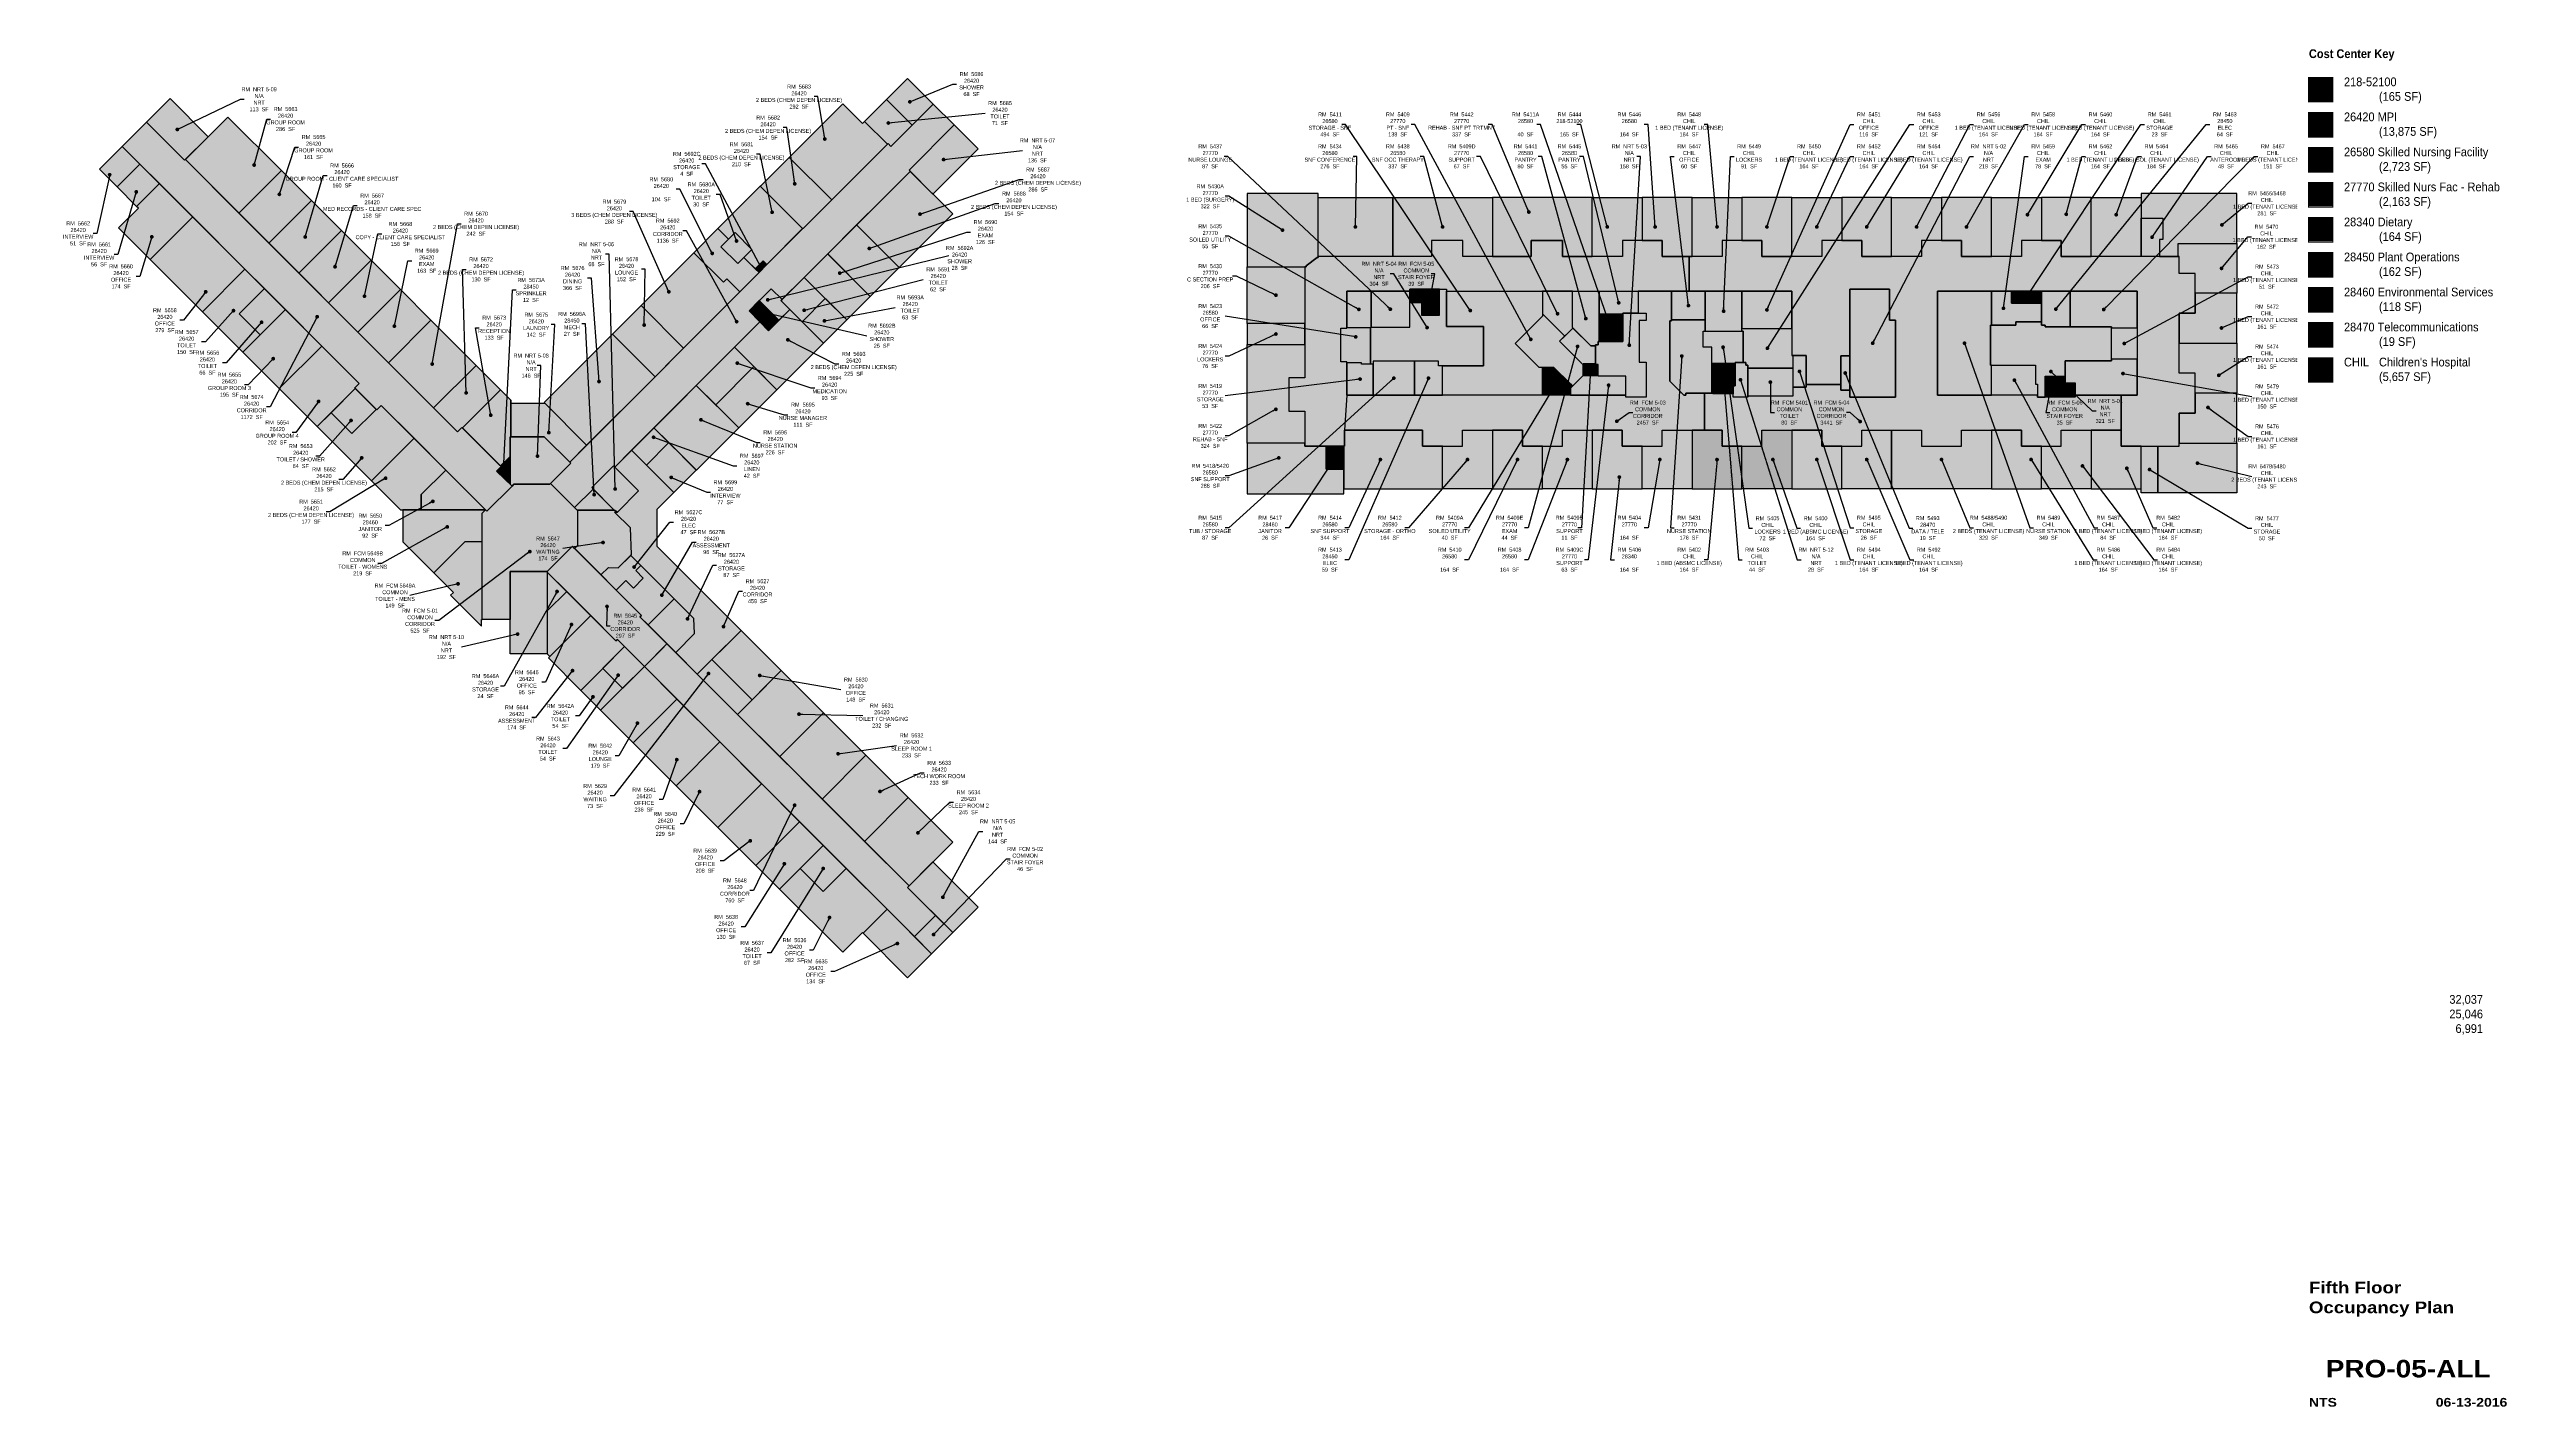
# Paper-space layout 'ALL' of a CAD drawing. Header units: inches. Extents: x 1.5 to 41, y 1.4 to 23.2.
# The model-space entities are those that its viewports show. They can reach past a viewport. Long polylines and large blocks are cut down to what shows.
import ezdxf
from ezdxf.enums import TextEntityAlignment as Align

# ---------------------------------------------------------------- set-up
doc = ezdxf.new("R2010")
doc.units = ezdxf.units.IN
doc.header["$MEASUREMENT"] = 0
doc.layers.get('DEFPOINTS').update_dxf_attribs({"color": 31})
for name, color, linetype in [('0-LABEL', 3, 'Continuous'), ('1-NRT', 200, 'Continuous'), ('1-NRT-PTN', 253, 'Continuous'), ('3-FCM', 190, 'Continuous'), ('3-FCM-PTN', 9, 'Continuous'), ('4-OCC', 6, 'Continuous'), ('4-OCC-PTN', 95, 'Continuous'), ('T-5', 5, 'Continuous'), ('T-8', 8, 'Continuous')]:
    doc.layers.add(name, color=color, linetype=linetype)
doc.layers.get('DEFPOINTS').freeze()
doc.styles.add('Arial90', font='arial.ttf', dxfattribs={"width": 0.9})
doc.styles.add('ArialBlack', font='')
doc.styles.add('ArialBold90', font='arialbd.ttf', dxfattribs={"width": 0.9})
doc.styles.add('ArialN', font='ARIALN.TTF')
doc.styles.get('ArialBlack').set_extended_font_data('Arial Black')
doc.dimstyles.new('AB-120', dxfattribs={"dimscale": 120, "dimtxt": 0.125, "dimasz": 0.09375, "dimexe": 0.0625, "dimexo": 0.125, "dimgap": 0.375, "dimtad": 0, "dimtih": 1, "dimtoh": 1, "dimdec": 4, "dimrnd": 0.0625, "dimzin": 0, "dimdsep": 46, "dimlunit": 4, "dimtxsty": 'ArialN', "dimblk": 'ARCHTICK', "dimcen": 0.09375, "dimclrd": 256, "dimclre": 256, "dimclrt": 256, "dimadec": 0, "dimazin": 0, "dimtfac": 1, "dimtdec": 4, "dimtofl": 0, "dimtmove": 2, "dimatfit": 3, "dimldrblk": 'DOT', "dimfxl": 0, "dimfrac": 2, "dimtolj": 1, "dimtzin": 0, "dimlwd": -1, "dimlwe": -1, "dimarcsym": 0})

# ---------------------------------------------------------------- blocks, each defined once
blk = doc.blocks.new('sheettext_30x42')
at = {"style": 'Arial90', "width": 0.9}
for tag, p in [('GROSS', (2.797, 6.611)), ('USEABLE', (2.797, 6.376))]:
    blk.add_attdef(tag, text='', height=0.141, dxfattribs=at).set_placement(p, align=Align.RIGHT)
blk.add_attdef('FLOOR', text='', height=0.188, dxfattribs=at).set_placement((0, 3.227), align=Align.TOP_LEFT)
at = {"color": 8, "style": 'ArialBlack'}
for tag, p, height in [('TITLE_1', (0, 2.195), 0.188), ('TITLE_2', (0, 1.876), 0.188), ('SCALE', (0, 0.375), 0.141)]:
    blk.add_attdef(tag, p, '', height=height, dxfattribs=at)
blk.add_attdef('DWG#', text='', height=0.281, dxfattribs=at).set_placement((1.594, 1.126), align=Align.TOP_CENTER)
blk.add_attdef('DATE', text='', height=0.141, dxfattribs=at).set_placement((3.188, 0.375), align=Align.RIGHT)
blk = doc.blocks.new('_ArchTick')
at = {"const_width": 0.15}
blk.add_lwpolyline([(-0.5, -0.5), (0.5, 0.5)], dxfattribs=at)
blk = doc.blocks.new('_Dot')
at = {"lineweight": -2}
blk.add_line((-0.5, 0), (-1, 0), dxfattribs=at)
at = {"const_width": 0.5}
blk.add_lwpolyline([(-0.25, 0, 1), (0.25, 0, 1)], format="xyb", close=True, dxfattribs=at)

msp = doc.modelspace()

# ---------------------------------------------------------------- hatches: boundary and pattern name
at = {"layer": '1-NRT-PTN'}
for points in [[(-2830.8, 2731.9), (-2945.3, 2846.5), (-3016, 2775.8), (-2901.5, 2661.2)], [(-515.8, 2695.2), (-587.9, 2767.3), (-723.7, 2631.5), (-651.6, 2559.4)], [(672.1, 2057.5), (672.1, 2048.6), (664, 2048.6), (664, 2159.5), (781.5, 2159.5), (781.5, 2233.5), (817.5, 2233.5), (817.5, 2195.5), (871.5, 2195.5), (871.5, 2273.5), (892.5, 2273.5), (892.5, 2161.5), (1003.5, 2161.5), (1003.5, 2043.5), (868.5, 2043.5), (868.5, 2057.5)], [(2242.5, 1949.5), (2242.5, 2180.5), (2224.5, 2180.5), (2224.5, 2273.5), (2104.5, 2273.5), (2104.5, 1949.5)], [(1492.5, 1949.5), (1431.7, 1949.5), (1431.7, 2012.5), (1348, 2012.5), (1348, 2047.5), (1340.2, 2047.5), (1340.2, 2106.5), (1348, 2106.5), (1348, 2116.5), (1422, 2116.5), (1422, 2201.5), (1492.5, 2201.5), (1492.5, 2179.5), (1471.5, 2179.5), (1471.5, 2054.5), (1492.5, 2054.5)], [(2891, 2160.5), (2692.5, 2160.5), (2692.5, 2165.5), (2680.5, 2165.5), (2680.5, 2175.5), (2604, 2175.5), (2604, 2165.5), (2527.5, 2165.5), (2527.5, 2045.5), (2662.5, 2045.5), (2662.5, 1988.5), (2668.5, 1988.5), (2668.5, 1949.5), (2692.5, 1949.5), (2692.5, 2012.5), (2752.5, 2012.5), (2752.5, 2058.5), (2891, 2058.5)], [(1760.2, 2054), (1792.5, 2054), (1792.5, 2045.6), (1798, 2045.6), (1798, 1949.5), (1754.2, 1949.5), (1754.2, 1983.5), (1760.2, 1983.5)], [(-1820.1, 1830.7), (-1740.2, 1750.8), (-1803.3, 1687.7), (-1911.4, 1687.7), (-1917.2, 1681.8), (-1923, 1687.7), (-1923, 1830.7)], [(-1536.9, 1667.8), (-1612.2, 1743.1), (-1677.6, 1677.6), (-1610.1, 1610.1), (-1600.5, 1604.1)], [(-1923, 1425.1), (-1811.1, 1425.1), (-1811.1, 1178.2), (-1923, 1178.2)], [(-727.9, 476.4), (-592.2, 340.6), (-515.8, 417), (-651.6, 552.8)]]:
    msp.add_hatch(color=256, dxfattribs=at).paths.add_polyline_path(points)
at = {"layer": '3-FCM-PTN'}
h = msp.add_hatch(color=256, dxfattribs=at)
h.paths.add_polyline_path([(1540.5, 2372.5), (1540.5, 2420.5), (1421.1, 2420.5), (1421.1, 2372.5), (1241.1, 2372.5), (1241.1, 2420.5), (1146.9, 2420.5), (1146.9, 2372.5), (941.1, 2372.5), (941.1, 2420.5), (846.9, 2420.5), (846.9, 2372.5), (505.9, 2372.5), (505.9, 2369.4), (503.3, 2369.4), (470.6, 2344), (470.6, 2341.2), (466.5, 2341.2), (466.5, 2007.5), (418.5, 2007.5), (418.5, 1907.5), (466.5, 1907.5), (466.5, 1802.5), (585.8, 1802.5), (585.8, 1850.5), (592.5, 1955.5), (592.5, 2055.2), (574.5, 2055.2), (574.5, 2156.7), (592.5, 2156.7), (592.5, 2267.5), (781.5, 2267.5), (781.5, 2273.5), (892.5, 2273.5), (892.5, 2267.5), (1621.5, 2267.5), (1621.5, 2372.5)])
h.paths.add_polyline_path([(1563.5, 2178.7), (1568.7, 2178.7), (1568.7, 2267.5), (1468.5, 2267.5), (1468.5, 2201.5), (1492.5, 2201.5), (1492.5, 2179.5), (1471.5, 2179.5), (1471.5, 2054.5), (1492.5, 2054.5), (1492.5, 1949.5), (1431.7, 1949.5), (1431.7, 1955.5), (592.5, 1955.5), (585.8, 1850.5), (820.5, 1850.5), (820.5, 1802.5), (940.5, 1802.5), (940.5, 1850.5), (1120.5, 1850.5), (1120.5, 1802.5), (1240.5, 1802.5), (1240.5, 1850.5), (1420.5, 1850.5), (1420.5, 1802.5), (1540.5, 1802.5), (1540.5, 1850.5), (1667.5, 1850.5), (1667.5, 1961.5), (1611.5, 1961.5), (1611.5, 1955.5), (1605.5, 1955.5), (1563.5, 1997.7)])
h = msp.add_hatch(color=256, dxfattribs=at)
h.dxf.hatch_style = 1
h.paths.add_polyline_path([(1667.5, 1850.5), (1720.5, 1850.5), (1720.5, 1802.5), (1840.5, 1802.5), (1840.5, 1850.5), (2020.5, 1850.5), (2020.5, 1802.5), (2140.5, 1802.5), (2140.5, 1850.5), (2320.5, 1850.5), (2320.5, 1802.5), (2440.5, 1802.5), (2440.5, 1850.5), (2620.5, 1850.5), (2620.5, 1802.5), (2740.5, 1802.5), (2740.5, 1850.5), (2920.5, 1850.5), (2920.5, 1955.5), (2782.5, 1955.5), (2782.5, 1949.5), (2668.5, 1949.5), (2668.5, 1955.5), (2368.5, 1955.5), (2368.5, 2267.5), (2968.5, 2267.5), (2968.5, 1955.5), (2920.5, 1955.5), (2920.5, 1802.5), (3094.5, 1802.5), (3094.5, 1901.5), (3142.5, 1901.5), (3142.5, 2021.5), (3094.5, 2021.5), (3094.5, 2201.5), (3142.5, 2201.5), (3142.5, 2321.5), (3094.5, 2321.5), (3094.5, 2372.5), (2920.5, 2372.5), (2740.5, 2372.5), (2740.5, 2420.5), (2620.5, 2420.5), (2620.5, 2372.5), (2440.5, 2372.5), (2440.5, 2420.5), (2320.5, 2420.5), (2320.5, 2372.5), (2140.5, 2372.5), (2140.5, 2420.5), (2020.5, 2420.5), (2020.5, 2372.5), (1840.5, 2372.5), (1840.5, 2420.5), (1720.5, 2420.5), (1720.5, 2372.5), (1621.5, 2372.5), (1621.5, 2267.5), (1930.5, 2267.5), (1930.5, 2074.2), (1973.2, 2074.2), (1973.2, 1987.9), (2077.5, 1987.9), (2077.5, 2073.5), (2104.5, 2073.5), (2104.5, 2273.5), (2224.5, 2273.5), (2224.5, 2180.5), (2242.5, 2180.5), (2242.5, 1949.5), (2104.5, 1949.5), (2104.5, 1970.5), (2077.5, 1970.5), (2077.5, 1987.9), (1973.2, 1987.9), (1973.2, 1979.5), (1933.5, 1979.5), (1933.5, 1952.5), (1798, 1952.5), (1798, 1949.5), (1754.2, 1949.5), (1754.2, 1959.5), (1692.5, 1959.5), (1692.5, 1961.5), (1667.5, 1961.5)])
for points in [[(781.5, 2273.5), (781.5, 2233.5), (817.5, 2233.5), (817.5, 2195.5), (871.5, 2195.5), (871.5, 2273.5)], [(1933.5, 2037), (1933.5, 1979.5), (1933.5, 1952.5), (1798, 1952.5), (1798, 2037)], [(2692.5, 2012.5), (2752.5, 2012.5), (2752.5, 1992.7), (2782.5, 1992.7), (2782.5, 1949.5), (2692.5, 1949.5)], [(-1911.4, 1687.7), (-1803.3, 1687.7), (-1801.3, 1689.7), (-1729.2, 1617.5), (-1721.8, 1610.1), (-1720.7, 1610.1), (-1720.7, 1503.1), (-1729.2, 1494.6), (-1735.8, 1501.2), (-1812, 1425.1), (-1923, 1425.1), (-1923, 1281), (-2006.5, 1281), (-2006.5, 1600.8), (-1996.6, 1610.7), (-1992.5, 1606.6), (-1917.2, 1681.9), (-1911.4, 1687.7), (-1811.1, 1687.7)], [(-2006.5, 1515.9), (-2006.5, 1600.8), (-1996.6, 1610.7), (-2245.2, 1610.7), (-2245.2, 1514.4), (-2158.4, 1427.5), (-2152.7, 1421.9), (-2059.4, 1515.2)], [(-2006.5, 1515.9), (-2059.4, 1515.2), (-2152.7, 1421.9), (-2093.4, 1362.6), (-2101.9, 1354.1), (-2009, 1261.2), (-2009, 1281), (-2006.5, 1281)], [(-643.8, 392.2), (-592.2, 340.6), (-655.8, 277), (-707.4, 328.6)]]:
    msp.add_hatch(color=256, dxfattribs=at).paths.add_polyline_path(points)
at = {"layer": '4-OCC-PTN'}
for color, points in [(45, [(-650.9, 2830.2), (-727.9, 2907.3), (-791.6, 2843.7), (-714.5, 2766.6)]), (45, [(-1801.3, 1689.7), (-1740.2, 1750.8), (-1743.7, 1754.3), (-1168.5, 2329.6), (-1169.2, 2330.3), (-1041.9, 2457.6), (-1041.2, 2456.9), (-786.6, 2711.4), (-778.1, 2702.9), (-650.9, 2830.2), (-587.9, 2767.3), (-723.7, 2631.5), (-720.2, 2628), (-1105.5, 2242.6), (-1138.1, 2275.1), (-1204.5, 2208.7), (-1172, 2176.1), (-1608.6, 1739.5), (-1612.2, 1743.1), (-1677.6, 1677.6), (-1673.3, 1673.4), (-1729.2, 1617.5)]), (45, [(-788.8, 2709.3), (-857.3, 2777.9), (-863.7, 2771.5), (-923.1, 2830.9), (-1084.1, 2670), (-956.1, 2542), (-883.6, 2614.4)]), (45, [(-791.6, 2843.7), (-857.3, 2777.9), (-788.8, 2709.3), (-786.6, 2711.4), (-778.1, 2702.9), (-714.5, 2766.6)]), (45, [(-2081.2, 1845.2), (-2899.3, 2663.3), (-2901.5, 2661.2), (-3016, 2775.8), (-3088.8, 2702.9), (-2376.8, 1990.9), (-2390.2, 1977.4), (-2323.8, 1911), (-2310.3, 1924.4), (-1992.5, 1606.6), (-1917.2, 1681.9), (-1963.5, 1727.5), (-1950.1, 1740.9), (-2067.8, 1858.7)]), (45, [(-2610.4, 2630.4), (-2738.4, 2502.4), (-2899.3, 2663.3), (-2771.4, 2791.3)]), (45, [(-3104.4, 2581.3), (-3035.8, 2649.9), (-3088.8, 2702.9), (-3157.4, 2634.3)]), (45, [(-956.1, 2542), (-1084.1, 2670), (-1169.2, 2584.9), (-1170.9, 2583.1), (-1043.7, 2455.8), (-1041.9, 2457.6), (-1041.2, 2456.9)]), (45, [(-3045.9, 2522.8), (-2977.3, 2591.4), (-3035.8, 2649.9), (-3104.4, 2581.3)]), (45, [(-3004.9, 2363), (-3099.8, 2457.9), (-3040.4, 2517.3), (-3045.9, 2522.8), (-2977.3, 2591.4), (-2876.9, 2491)]), (45, [(-2519.9, 2539.9), (-2610.4, 2630.4), (-2738.4, 2502.4), (-2647.9, 2411.9)]), (45, [(-720.2, 2628), (-592.2, 2500), (-753.1, 2339), (-881.1, 2467), (-808.7, 2539.5)]), (45, [(-2429.8, 2449.8), (-2519.9, 2539.9), (-2647.9, 2411.9), (-2557.8, 2321.8)]), (45, [(-1220.4, 2369.5), (-1186.1, 2335.2), (-1162.3, 2359.1), (-1151.3, 2348.1), (-1043.7, 2455.8), (-1170.9, 2583.1), (-1298.2, 2455.8), (-1266.4, 2424), (-1246.6, 2443.8), (-1196.4, 2393.6)]), (44, [(503.3, 2369.4), (505.9, 2369.4), (505.9, 2372.5), (505.9, 2561.5), (292.5, 2561.5), (292.5, 2341.2), (470.6, 2341.2), (470.6, 2344)]), (20, [(730.5, 2549.5), (730.5, 2372.5), (508.5, 2372.5), (505.9, 2372.5), (505.9, 2549.5), (580.5, 2549.5)]), (20, [(1030.5, 2549.5), (1030.5, 2372.5), (941.1, 2372.5), (941.1, 2420.5), (846.9, 2420.5), (846.9, 2372.5), (730.5, 2372.5), (730.5, 2549.5)]), (44, [(1030.5, 2372.5), (1146.9, 2372.5), (1146.9, 2420.5), (1241.1, 2420.5), (1241.1, 2372.5), (1330.5, 2372.5), (1330.5, 2549.5), (1030.5, 2549.5)]), (49, [(1480.5, 2420.5), (1421.1, 2420.5), (1421.1, 2372.5), (1330.5, 2372.5), (1330.5, 2549.5), (1480.5, 2549.5)]), (20, [(1480.5, 2420.5), (1540.5, 2420.5), (1540.5, 2372.5), (1630.5, 2372.5), (1630.5, 2549.5), (1480.5, 2549.5)]), (87, [(1780.5, 2549.5), (1630.5, 2549.5), (1630.5, 2372.5), (1720.5, 2372.5), (1720.5, 2420.5), (1780.5, 2420.5)]), (87, [(1930.5, 2549.5), (1780.5, 2549.5), (1780.5, 2420.5), (1840.5, 2420.5), (1840.5, 2372.5), (1930.5, 2372.5)]), (87, [(2080.5, 2549.5), (1930.5, 2549.5), (1930.5, 2372.5), (2020.5, 2372.5), (2020.5, 2420.5), (2080.5, 2420.5)]), (87, [(2230.5, 2549.5), (2080.5, 2549.5), (2080.5, 2420.5), (2140.5, 2420.5), (2140.5, 2372.5), (2230.5, 2372.5)]), (87, [(2380.5, 2549.5), (2230.5, 2549.5), (2230.5, 2372.5), (2320.5, 2372.5), (2320.5, 2420.5), (2380.5, 2420.5)]), (87, [(2530.5, 2549.5), (2380.5, 2549.5), (2380.5, 2420.5), (2440.5, 2420.5), (2440.5, 2372.5), (2530.5, 2372.5)]), (87, [(2680.5, 2549.5), (2530.5, 2549.5), (2530.5, 2372.5), (2620.5, 2372.5), (2620.5, 2420.5), (2680.5, 2420.5)]), (87, [(2830.5, 2549.5), (2680.5, 2549.5), (2680.5, 2420.5), (2740.5, 2420.5), (2740.5, 2372.5), (2830.5, 2372.5)]), (87, [(2980.5, 2487.5), (2980.5, 2372.5), (2942.3, 2372.5), (2920.5, 2372.5), (2830.5, 2372.5), (2830.5, 2549.5), (2980.5, 2549.5)]), (87, [(3046, 2487.5), (3046, 2423), (3035.5, 2423), (3035.5, 2372.5), (3091.5, 2372.5), (3091.5, 2411.5), (3268.5, 2411.5), (3268.5, 2561.5), (3004.5, 2561.5), (2980.5, 2561.5), (2980.5, 2487.5)]), (45, [(-2876.9, 2491), (-3004.9, 2363), (-2848.1, 2206.2), (-2720.1, 2334.2)]), (45, [(-2468.7, 2232.7), (-2340.7, 2360.7), (-2428.1, 2448), (-2429.8, 2449.8), (-2557.8, 2321.8)]), (45, [(-1174.5, 2323.6), (-1220.4, 2369.5), (-1238.8, 2351.2), (-1289, 2401.4), (-1266.4, 2424), (-1298.2, 2455.8), (-1370.3, 2383.6), (-1281.6, 2294.9), (-1271.7, 2304.8), (-1232.5, 2265.6)]), (45, [(-1246.6, 2443.8), (-1196.4, 2393.6), (-1238.8, 2351.2), (-1289, 2401.4)]), (45, [(-881.1, 2467), (-753.1, 2339), (-840, 2252.2), (-967.3, 2379.4), (-965.5, 2381.2), (-966.2, 2381.9)]), (45, [(-1370.3, 2383.6), (-1281.6, 2294.9), (-1271.7, 2304.8), (-1232.5, 2265.6), (-1401.5, 2096.6), (-1529.4, 2224.6)]), (45, [(-840, 2252.2), (-910.7, 2181.5), (-1038.7, 2309.4), (-968, 2380.1)]), (87, [(3091.5, 2411.5), (3091.5, 2372.5), (3094.5, 2372.5), (3094.5, 2321.5), (3142.5, 2321.5), (3142.5, 2261.5), (3268.5, 2261.5), (3268.5, 2411.5)]), (45, [(-2674.1, 2136.9), (-2737.1, 2199.8), (-2661.4, 2275.5), (-2720.1, 2334.2), (-2848.1, 2206.2), (-2726.5, 2084.6)]), (45, [(-2252.9, 2272.8), (-2340.7, 2360.7), (-2468.7, 2232.7), (-2380.9, 2144.9)]), (45, [(-1151.3, 2348.1), (-1162.3, 2359.1), (-1186.1, 2335.2), (-1174.5, 2323.6)]), (45, [(-975.3, 2246), (-1038.7, 2309.4), (-1108.7, 2239.4), (-1045.3, 2176)]), (44, [(292.5, 2341.2), (466.5, 2341.2), (466.5, 2170.5), (292.5, 2170.5)]), (45, [(-2661.4, 2275.5), (-2737.1, 2199.8), (-2674.1, 2136.9), (-2598.5, 2212.6)]), (45, [(-2160.9, 2180.9), (-2252.9, 2272.8), (-2380.9, 2144.9), (-2288.9, 2052.9)]), (45, [(-1487, 2011), (-1615, 2139), (-1529.4, 2224.6), (-1401.5, 2096.6)]), (45, [(-1114.7, 2180.4), (-1173.8, 2239.4), (-1204.5, 2208.7), (-1172, 2176.1), (-1172.5, 2175.6), (-1146, 2149.1)]), (45, [(-1082.2, 2212.9), (-1108.7, 2239.4), (-1105.5, 2242.6), (-1138.1, 2275.1), (-1172, 2241.2), (-1173.8, 2239.4), (-1114.7, 2180.4)]), (45, [(-1045.3, 2176), (-975.3, 2246), (-910.7, 2181.5), (-980.7, 2111.4)]), (44, [(664, 2159), (664, 2159.5), (665.4, 2159.5), (665.4, 2267.5), (592.5, 2267.5), (592.5, 2159)]), (44, [(665.4, 2267.5), (665.4, 2159.5), (781.5, 2159.5), (781.5, 2267.5)]), (20, [(1180.5, 2039.5), (1180.5, 1955.5), (880.5, 1955.5), (880.5, 2043.5), (1003.5, 2043.5), (1003.5, 2161.5), (892.5, 2161.5), (892.5, 2267.5), (1180.5, 2267.5), (1180.5, 2193.1), (1098.4, 2111), (1169.9, 2039.5)]), (44, [(1271, 2267.5), (1180.5, 2267.5), (1180.5, 2196.7), (1184.1, 2196.7), (1247.9, 2132.9), (1272.1, 2157.1), (1271, 2158.3)]), (20, [(1351, 2267.5), (1351, 2116.5), (1348, 2116.5), (1348, 2106.5), (1340.2, 2106.5), (1340.2, 2103.5), (1325.8, 2103.5), (1271, 2158.3), (1271, 2267.5)]), (20, [(1468.5, 2267.5), (1468.5, 2201.5), (1422, 2201.5), (1422, 2198.5), (1351, 2198.5), (1351, 2267.5)]), (87, [(1670.2, 2267.5), (1568.7, 2267.5), (1568.7, 2181.7), (1670.2, 2181.7)]), (87, [(1780.5, 2267.5), (1670.2, 2267.5), (1670.2, 2148.1), (1780.5, 2148.1)]), (87, [(1780.5, 2267.5), (1780.5, 2155.9), (1930.5, 2155.9), (1930.5, 2267.5)]), (87, [(2368.5, 1955.5), (2530.5, 1955.5), (2530.5, 2045.5), (2527.5, 2045.5), (2527.5, 2165.5), (2530.5, 2165.5), (2530.5, 2267.5), (2368.5, 2267.5)]), (87, [(2530.5, 2267.5), (2530.5, 2165.5), (2604, 2165.5), (2604, 2175.5), (2680.5, 2175.5), (2680.5, 2231.5), (2590.5, 2231.5), (2590.5, 2267.5)]), (55, [(2680.5, 2267.5), (2680.5, 2165.5), (2692.5, 2165.5), (2692.5, 2160.5), (2767.5, 2160.5), (2767.5, 2267.5)]), (87, [(2968.5, 2267.5), (2767.5, 2267.5), (2767.5, 2160.5), (2891, 2160.5), (2891, 2157.9), (2968.5, 2157.9)]), (87, [(3142.5, 2261.5), (3142.5, 2201.5), (3094.5, 2201.5), (3094.5, 2111.5), (3268.5, 2111.5), (3268.5, 2261.5)]), (45, [(-2598.5, 2212.6), (-2726.5, 2084.6), (-2618.6, 1976.7), (-2616.9, 1975), (-2488.9, 2103)]), (45, [(-2025, 2045), (-2160.9, 2180.9), (-2288.9, 2052.9), (-2153, 1917)]), (45, [(-980.7, 2111.4), (-1045.3, 2176), (-1080.4, 2211.1), (-1082.2, 2212.9), (-1146, 2149.1), (-1172.5, 2175.6), (-1248.7, 2099.4), (-1120.7, 1971.4)]), (44, [(466.5, 2170.5), (292.5, 2170.5), (292.5, 2108), (466.5, 2108)]), (20, [(664, 2048.6), (636.5, 2048.6), (636.5, 2052.2), (592.5, 2052.2), (592.5, 2055.2), (574.5, 2055.2), (574.5, 2156.7), (592.5, 2156.7), (592.5, 2159), (664, 2159)]), (44, [(1098.4, 2111), (1169.9, 2039.5), (1214, 2039.5), (1264.5, 1989), (1270.6, 1982.9), (1302.7, 2015), (1302.7, 2046.8), (1232.4, 2117.3), (1247.9, 2132.9), (1184.1, 2196.7), (1180.5, 2196.7), (1180.5, 2193.1)]), (44, [(1302.7, 2046.8), (1232.4, 2117.3), (1272.1, 2157.1), (1325.8, 2103.5), (1340.2, 2103.5), (1340.2, 2050), (1302.7, 2050)]), (20, [(1422, 2198.5), (1422, 2116.5), (1351, 2116.5), (1351, 2198.5)]), (44, [(1563.5, 1997.7), (1605.5, 1955.5), (1611.5, 1955.5), (1611.5, 1961.5), (1689.9, 1961.5), (1689.9, 2043), (1689.9, 2099.9), (1663.5, 2099.9), (1663.5, 2148.1), (1670.2, 2148.1), (1670.2, 2181.7), (1568.7, 2181.7), (1568.7, 2178.7), (1563.5, 2178.7)]), (87, [(1663.5, 2148.1), (1783.6, 2148.1), (1783.6, 2054), (1760.2, 2054), (1760.2, 2051), (1689.9, 2051), (1689.9, 2099.9), (1663.5, 2099.9)]), (87, [(1783.6, 2054), (1783.6, 2148.1), (1780.5, 2148.1), (1780.5, 2155.9), (1930.5, 2155.9), (1930.5, 2074.2), (1933.5, 2074.2), (1933.5, 2037), (1798, 2037), (1798, 2045.6), (1792.5, 2045.6), (1792.5, 2054)]), (87, [(2891, 2063.6), (2968.5, 2063.6), (2968.5, 2157.9), (2891, 2157.9)]), (45, [(-2488.9, 2103), (-2616.9, 1975), (-2503, 1861.1), (-2388.5, 1975.7), (-2390.2, 1977.4), (-2376.8, 1990.9)]), (45, [(-1692.8, 1805.3), (-1487, 2011), (-1615, 2139), (-1820.8, 1933.3)]), (45, [(-1190.4, 2041.1), (-1248.7, 2099.4), (-1363.3, 1984.9), (-1304.9, 1926.5)]), (44, [(292.5, 2108), (466.5, 2108), (466.5, 2007.5), (418.5, 2007.5), (418.5, 1907.5), (466.5, 1907.5), (466.5, 1811.5), (292.5, 1811.5)]), (87, [(1933.5, 2074.2), (1933.5, 1979.5), (1973.2, 1979.5), (1973.2, 2074.2)]), (62, [(2104.5, 2073.5), (2077.5, 2073.5), (2077.5, 1970.5), (2104.5, 1970.5)]), (87, [(3142.5, 2021.5), (3142.5, 1961.5), (3268.5, 1961.5), (3268.5, 2111.5), (3094.5, 2111.5), (3094.5, 2021.5)]), (45, [(-1951.5, 1971.4), (-2025, 2045), (-2153, 1917), (-2081.2, 1845.2), (-2067.8, 1858.7), (-2066, 1856.9)]), (45, [(-1120.7, 1971.4), (-1235.3, 1856.9), (-1304.9, 1926.5), (-1190.4, 2041.1)]), (44, [(592.5, 2052.2), (592.5, 1955.5), (672.1, 1955.5), (672.1, 2048.6), (636.5, 2048.6), (636.5, 2052.2)]), (20, [(795.5, 1955.5), (795.5, 2057.5), (672.1, 2057.5), (672.1, 1955.5)]), (55, [(795.5, 2057.5), (795.5, 1955.5), (880.5, 1955.5), (880.5, 2043.5), (868.5, 2043.5), (868.5, 2057.5)]), (44, [(1180.5, 1955.5), (1180.5, 2039.5), (1214, 2039.5), (1270.6, 1982.9), (1264.5, 1976.8), (1264.5, 1955.5)]), (44, [(1264.5, 1955.5), (1431.7, 1955.5), (1431.7, 2012.5), (1348, 2012.5), (1348, 2015), (1302.7, 2015), (1270.6, 1982.9), (1264.5, 1976.8)]), (44, [(1348, 2015), (1348, 2047.5), (1340.2, 2047.5), (1340.2, 2050), (1302.7, 2050), (1302.7, 2015)]), (87, [(1689.9, 2051), (1760.2, 2051), (1760.2, 1983.5), (1754.2, 1983.5), (1754.2, 1959.5), (1692.5, 1959.5), (1692.5, 1961.5), (1689.9, 1961.5)]), (87, [(2662.5, 2045.5), (2530.5, 2045.5), (2530.5, 1955.5), (2668.5, 1955.5), (2668.5, 1988.5), (2662.5, 1988.5)]), (87, [(2968.5, 2063.6), (2891, 2063.6), (2891, 2058.5), (2752.5, 2058.5), (2752.5, 1992.7), (2782.5, 1992.7), (2782.5, 1955.5), (2968.5, 1955.5)]), (45, [(-2310.3, 1924.4), (-2323.8, 1911), (-2325.5, 1912.7), (-2398.4, 1839.9), (-2461.3, 1902.8), (-2503, 1861.1), (-2339.7, 1697.8), (-2211.7, 1825.8)]), (45, [(-2388.5, 1975.7), (-2461.3, 1902.8), (-2398.4, 1839.9), (-2325.5, 1912.7)]), (45, [(-1920.5, 1830.7), (-1923, 1830.7), (-1923, 1771.5), (-1951.8, 1742.7), (-1953.6, 1744.5), (-2066, 1856.9), (-1951.5, 1971.4), (-1920.5, 1940.5)]), (45, [(-1692.8, 1805.3), (-1743.7, 1754.3), (-1820.1, 1830.7), (-1920.5, 1830.7), (-1920.5, 1931.5), (-1819, 1931.5)]), (45, [(-1235.3, 1856.9), (-1362.6, 1729.6), (-1490.6, 1857.6), (-1363.3, 1984.9)]), (87, [(3268.5, 1961.5), (3142.5, 1961.5), (3142.5, 1901.5), (3094.5, 1901.5), (3094.5, 1811.5), (3268.5, 1811.5)]), (45, [(-1490.6, 1857.6), (-1445.7, 1812.7), (-1513.2, 1745.2), (-1558.1, 1790.1)]), (20, [(585.8, 1850.5), (585.8, 1802.5), (583.5, 1802.5), (583.5, 1673.5), (880.5, 1673.5), (880.5, 1802.5), (820.5, 1802.5), (820.5, 1850.5)]), (20, [(880.5, 1802.5), (940.5, 1802.5), (940.5, 1850.5), (1030.5, 1850.5), (1030.5, 1673.5), (880.5, 1673.5)]), (20, [(1180.5, 1802.5), (1120.5, 1802.5), (1120.5, 1850.5), (1030.5, 1850.5), (1030.5, 1673.5), (1180.5, 1673.5)]), (20, [(1180.5, 1802.5), (1240.5, 1802.5), (1240.5, 1850.5), (1330.5, 1850.5), (1330.5, 1673.5), (1180.5, 1673.5)]), (50, [(1480.5, 1802.5), (1420.5, 1802.5), (1420.5, 1850.5), (1330.5, 1850.5), (1330.5, 1673.5), (1480.5, 1673.5)]), (44, [(1480.5, 1802.5), (1540.5, 1802.5), (1540.5, 1850.5), (1630.5, 1850.5), (1630.5, 1673.5), (1480.5, 1673.5)]), (87, [(1780.5, 1802.5), (1720.5, 1802.5), (1720.5, 1850.5), (1630.5, 1850.5), (1630.5, 1673.5), (1780.5, 1673.5)]), (87, [(1780.5, 1802.5), (1840.5, 1802.5), (1840.5, 1850.5), (1930.5, 1850.5), (1930.5, 1673.5), (1780.5, 1673.5)]), (87, [(2080.5, 1802.5), (2020.5, 1802.5), (2020.5, 1850.5), (1930.5, 1850.5), (1930.5, 1673.5), (2080.5, 1673.5)]), (87, [(2230.5, 1850.5), (2140.5, 1850.5), (2140.5, 1802.5), (2080.5, 1802.5), (2080.5, 1673.5), (2230.5, 1673.5)]), (87, [(2320.5, 1802.5), (2440.5, 1802.5), (2440.5, 1850.5), (2530.5, 1850.5), (2530.5, 1673.5), (2230.5, 1673.5), (2230.5, 1850.5), (2320.5, 1850.5)]), (87, [(2680.5, 1673.5), (2680.5, 1802.5), (2620.5, 1802.5), (2620.5, 1850.5), (2530.5, 1850.5), (2530.5, 1673.5)]), (87, [(2830.5, 1850.5), (2740.5, 1850.5), (2740.5, 1802.5), (2680.5, 1802.5), (2680.5, 1673.5), (2830.5, 1673.5)]), (87, [(2980.5, 1802.5), (2920.5, 1802.5), (2920.5, 1850.5), (2830.5, 1850.5), (2830.5, 1673.5), (2980.5, 1673.5)]), (45, [(-2189.9, 1610.7), (-2189.9, 1656.7), (-2116.2, 1730.3), (-2211.7, 1825.8), (-2339.7, 1697.8), (-2252.6, 1610.7)]), (45, [(-1425.2, 1182.1), (-1368.1, 1239.1), (-1370.8, 1284.7), (-1560.2, 1474.1), (-1558.1, 1476.2), (-1561.4, 1556.6), (-1609, 1604.1), (-1600.5, 1604.1), (-1536.9, 1667.8), (-1608.6, 1739.5), (-1558.1, 1790.1), (-1430.8, 1662.8), (-1475.4, 1618.2), (-1482, 1611.6), (-1482, 1502), (-1228.7, 1248.6), (-1360.2, 1117.1)]), (45, [(-1445.7, 1812.7), (-1513.2, 1745.2), (-1430.8, 1662.8), (-1363.3, 1730.3)]), (20, [(530.5, 1735.9), (530.5, 1802.5), (466.5, 1802.5), (466.5, 1811.5), (292.5, 1811.5), (292.5, 1658.9), (583.5, 1658.9), (583.5, 1732.9), (530.5, 1732.9)]), (201, [(530.5, 1802.5), (530.5, 1732.9), (583.5, 1732.9), (583.5, 1802.5)]), (87, [(2980.5, 1661.5), (3031.2, 1661.5), (3031.2, 1802.5), (2980.5, 1802.5)]), (87, [(3268.5, 1811.5), (3094.5, 1811.5), (3094.5, 1802.5), (3031.2, 1802.5), (3031.2, 1661.5), (3268.5, 1661.5)]), (201, [(-2189.9, 1610.7), (-1996.6, 1610.7), (-2116.2, 1730.3), (-2189.9, 1656.7)]), (55, [(-1923, 1771.5), (-1923, 1687.7), (-1963.5, 1727.5), (-1950.1, 1740.9), (-1951.8, 1742.7)]), (55, [(-1610.1, 1610.1), (-1673.3, 1673.4), (-1729.2, 1617.5), (-1721.8, 1610.1)]), (45, [(-1720.7, 1610.1), (-1720.7, 1503.1), (-1729.2, 1494.6), (-1649.9, 1415.3), (-1627.3, 1437.9), (-1597.7, 1436.6), (-1558.1, 1476.2), (-1561.4, 1556.6), (-1609, 1604.1), (-1600.5, 1604.1), (-1610.1, 1610.1)]), (45, [(-1735.8, 1501.2), (-1528.3, 1293.7), (-1532.5, 1289.4), (-1451.3, 1208.2), (-1519.2, 1140.4), (-1600.4, 1221.5), (-1604.6, 1217.3), (-1811.1, 1423.7), (-1811.1, 1425.1), (-1812, 1425.1)]), (45, [(-1752.8, 1365.5), (-1811.1, 1423.7), (-1811.1, 1307.3)]), (45, [(-1649.9, 1415.3), (-1627.3, 1437.9), (-1597.7, 1436.6), (-1560.2, 1474.1), (-1529.8, 1443.7), (-1545.4, 1428.2), (-1522.7, 1405.5), (-1552.4, 1375.8), (-1575.1, 1398.5), (-1604, 1369.5), (-1618.9, 1384.3)]), (45, [(-1604, 1369.5), (-1575.1, 1398.5), (-1552.4, 1375.8), (-1522.7, 1405.5), (-1545.4, 1428.2), (-1529.8, 1443.7), (-1429.4, 1343.3), (-1507.9, 1264.8), (-1532.5, 1289.4), (-1528.3, 1293.7)]), (45, [(-1752.8, 1365.5), (-1811.1, 1307.3), (-1811.1, 1178.2), (-1803.2, 1170.3), (-1680.4, 1293.1)]), (45, [(-1507.9, 1264.8), (-1425.2, 1182.1), (-1368.1, 1239.1), (-1370.8, 1284.7), (-1429.4, 1343.3)]), (45, [(-1578.6, 1199.8), (-1710.1, 1068.2), (-1807.7, 1165.8), (-1680.4, 1293.1), (-1604.6, 1217.3), (-1600.4, 1221.5)]), (45, [(-1519.2, 1140.4), (-1578.6, 1199.8), (-1644.4, 1134), (-1585, 1074.6)]), (45, [(-1467.3, 1192.3), (-1451.3, 1208.2), (-723.7, 480.6), (-727.9, 476.4), (-643.8, 392.2), (-707.4, 328.6), (-1519.2, 1140.4)]), (45, [(-1228.7, 1248.6), (-1107.7, 1127.6), (-1195.6, 1039.7), (-1316.6, 1160.7)]), (45, [(-1710.1, 1068.2), (-1650.7, 1008.8), (-1585, 1074.6), (-1644.4, 1134)]), (45, [(-1552.8, 910.9), (-1421.3, 1042.4), (-1519.2, 1140.4), (-1650.7, 1008.8)]), (45, [(-1316.6, 1160.7), (-1360.2, 1117.1), (-1239.2, 996.1), (-1195.6, 1039.7)]), (45, [(-1107.7, 1127.6), (-980.7, 1000.7), (-1112.3, 869.2), (-1239.2, 996.1)]), (45, [(-1292.2, 913.4), (-1423.8, 781.9), (-1552.8, 910.9), (-1421.3, 1042.4)]), (45, [(-980.7, 1000.7), (-853.5, 873.4), (-985, 741.9), (-1112.3, 869.2)]), (45, [(-1166.7, 787.9), (-1298.2, 656.3), (-1423.8, 781.9), (-1292.2, 913.4)]), (45, [(-853.5, 873.4), (-985, 741.9), (-857.7, 614.6), (-726.2, 746.1)]), (45, [(-1052.7, 673.8), (-1164.9, 786.1), (-1166.7, 787.9), (-1298.2, 656.3), (-1184.2, 542.3)]), (45, [(-726.2, 746.1), (-857.7, 614.6), (-723.7, 480.6), (-592.2, 612.1)]), (45, [(-981.3, 602.5), (-1112.8, 470.9), (-1184.2, 542.3), (-1052.7, 673.8)]), (45, [(-912.3, 533.5), (-982.1, 463.7), (-1051.1, 532.6), (-981.3, 602.5)]), (45, [(-789.5, 410.6), (-861.6, 338.5), (-863.7, 340.6), (-923.1, 281.2), (-1112.8, 470.9), (-1051.1, 532.6), (-982.1, 463.7), (-912.3, 533.5)]), (45, [(-655.8, 277), (-727.9, 204.9), (-861.6, 338.5), (-789.5, 410.6)])]:
    msp.add_hatch(color=color, dxfattribs=at).paths.add_polyline_path(points)
for points in [[(3046, 2487.5), (2980.5, 2487.5), (2980.5, 2372.5), (3035.5, 2372.5), (3035.5, 2423), (3046, 2423)], [(2680.5, 2267.5), (2590.5, 2267.5), (2590.5, 2231.5), (2680.5, 2231.5)]]:
    msp.add_hatch(color=87, dxfattribs=at).paths.add_polyline_path(points, flags=17)
h = msp.add_hatch(dxfattribs=at)
h.set_pattern_fill('DOTS', color=44, scale=48, style=0)
h.paths.add_polyline_path([(1780.5, 1802.5), (1720.5, 1802.5), (1720.5, 1850.5), (1630.5, 1850.5), (1630.5, 1673.5), (1780.5, 1673.5)])
h = msp.add_hatch(dxfattribs=at)
h.set_pattern_fill('DOTS', color=44, scale=48, style=0)
h.paths.add_polyline_path([(1780.5, 1802.5), (1840.5, 1802.5), (1840.5, 1850.5), (1930.5, 1850.5), (1930.5, 1673.5), (1780.5, 1673.5)])

# ---------------------------------------------------------------- linework, layer by layer
at = {"layer": '1-NRT'}
for points in [[(-2830.8, 2731.9), (-2945.3, 2846.5), (-3016, 2775.8), (-2901.5, 2661.2), (-2830.8, 2731.9)], [(-515.8, 2695.2), (-587.9, 2767.3), (-723.7, 2631.5), (-651.6, 2559.4), (-515.8, 2695.2)], [(1492.5, 1949.5), (1431.7, 1949.5), (1431.7, 2012.5), (1348, 2012.5), (1348, 2047.5), (1340.2, 2047.5), (1340.2, 2106.5), (1348, 2106.5), (1348, 2116.5), (1422, 2116.5), (1422, 2201.5), (1492.5, 2201.5), (1492.5, 2179.5), (1471.5, 2179.5), (1471.5, 2054.5), (1492.5, 2054.5), (1492.5, 1949.5)]]:
    msp.add_lwpolyline(points, dxfattribs=at)
for points in [[(672.1, 2057.5), (672.1, 2048.6), (664, 2048.6), (664, 2048.6), (664, 2048.6), (664, 2159.5), (781.5, 2159.5), (781.5, 2233.5), (817.5, 2233.5), (817.5, 2195.5), (871.5, 2195.5), (871.5, 2273.5), (892.5, 2273.5), (892.5, 2161.5), (1003.5, 2161.5), (1003.5, 2043.5), (868.5, 2043.5), (868.5, 2057.5), (868.5, 2057.5)], [(2242.5, 1949.5), (2242.5, 2180.5), (2224.5, 2180.5), (2224.5, 2273.5), (2104.5, 2273.5), (2104.5, 1949.5)], [(2891, 2160.5), (2692.5, 2160.5), (2692.5, 2165.5), (2680.5, 2165.5), (2680.5, 2175.5), (2604, 2175.5), (2604, 2165.5), (2527.5, 2165.5), (2527.5, 2045.5), (2662.5, 2045.5), (2662.5, 1988.5), (2668.5, 1988.5), (2668.5, 1949.5), (2692.5, 1949.5), (2692.5, 2012.5), (2752.5, 2012.5), (2752.5, 2012.5), (2752.5, 2058.5), (2891, 2058.5)], [(1760.2, 2054), (1792.5, 2054), (1792.5, 2045.6), (1798, 2045.6), (1798, 1949.5), (1754.2, 1949.5), (1754.2, 1983.5), (1760.2, 1983.5)], [(-1820.1, 1830.7), (-1740.2, 1750.8), (-1803.3, 1687.7), (-1911.4, 1687.7), (-1917.2, 1681.8), (-1923, 1687.7), (-1923, 1830.7)], [(-1536.9, 1667.8), (-1612.2, 1743.1), (-1677.6, 1677.6), (-1610.1, 1610.1), (-1600.5, 1604.1)], [(-1923, 1425.1), (-1811.1, 1425.1), (-1811.1, 1178.2), (-1923, 1178.2)], [(-727.9, 476.4), (-592.2, 340.6), (-515.8, 417), (-651.6, 552.8)]]:
    msp.add_lwpolyline(points, close=True, dxfattribs=at)
at = {"layer": '3-FCM'}
for points in [[(1540.5, 2372.5), (1540.5, 2420.5), (1421.1, 2420.5), (1421.1, 2372.5), (1241.1, 2372.5), (1241.1, 2420.5), (1146.9, 2420.5), (1146.9, 2372.5), (941.1, 2372.5), (941.1, 2420.5), (846.9, 2420.5), (846.9, 2372.5), (505.9, 2372.5), (505.9, 2369.4), (503.3, 2369.4), (470.6, 2344), (470.6, 2341.2), (466.5, 2341.2), (466.5, 2007.5), (418.5, 2007.5), (418.5, 1907.5), (466.5, 1907.5), (466.5, 1802.5), (585.8, 1802.5), (585.8, 1850.5), (820.5, 1850.5), (820.5, 1802.5), (940.5, 1802.5), (940.5, 1850.5), (1120.5, 1850.5), (1120.5, 1802.5), (1240.5, 1802.5), (1240.5, 1850.5), (1420.5, 1850.5), (1420.5, 1802.5), (1540.5, 1802.5), (1540.5, 1850.5), (1667.5, 1850.5), (1667.5, 1961.5), (1611.5, 1961.5), (1611.5, 1955.5), (1605.5, 1955.5), (1563.5, 1997.7), (1563.5, 2178.7), (1568.7, 2178.7), (1568.7, 2267.5), (1468.5, 2267.5), (1468.5, 2201.5), (1492.5, 2201.5), (1492.5, 2179.5), (1471.5, 2179.5), (1471.5, 2054.5), (1492.5, 2054.5), (1492.5, 1949.5), (1431.7, 1949.5), (1431.7, 1955.5), (592.5, 1955.5), (592.5, 2055.2), (574.5, 2055.2), (574.5, 2156.7), (592.5, 2156.7), (592.5, 2267.5), (781.5, 2267.5), (781.5, 2273.5), (892.5, 2273.5), (892.5, 2267.5), (1621.5, 2267.5), (1621.5, 2372.5)], [(1667.5, 1850.5), (1720.5, 1850.5), (1720.5, 1802.5), (1840.5, 1802.5), (1840.5, 1850.5), (2020.5, 1850.5), (2020.5, 1802.5), (2140.5, 1802.5), (2140.5, 1850.5), (2320.5, 1850.5), (2320.5, 1802.5), (2440.5, 1802.5), (2440.5, 1850.5), (2620.5, 1850.5), (2620.5, 1802.5), (2740.5, 1802.5), (2740.5, 1850.5), (2920.5, 1850.5), (2920.5, 1955.5), (2782.5, 1955.5), (2782.5, 1949.5), (2668.5, 1949.5), (2668.5, 1955.5), (2368.5, 1955.5), (2368.5, 2267.5), (2968.5, 2267.5), (2968.5, 1955.5), (2920.5, 1955.5), (2920.5, 1802.5), (3094.5, 1802.5), (3094.5, 1901.5), (3142.5, 1901.5), (3142.5, 2021.5), (3094.5, 2021.5), (3094.5, 2201.5), (3142.5, 2201.5), (3142.5, 2321.5), (3094.5, 2321.5), (3094.5, 2372.5), (2920.5, 2372.5), (2740.5, 2372.5), (2740.5, 2420.5), (2620.5, 2420.5), (2620.5, 2372.5), (2440.5, 2372.5), (2440.5, 2420.5), (2320.5, 2420.5), (2320.5, 2372.5), (2140.5, 2372.5), (2140.5, 2420.5), (2020.5, 2420.5), (2020.5, 2372.5), (1840.5, 2372.5), (1840.5, 2420.5), (1720.5, 2420.5), (1720.5, 2372.5), (1621.5, 2372.5), (1621.5, 2267.5), (1930.5, 2267.5), (1930.5, 2074.2), (1973.2, 2074.2), (1973.2, 1987.9), (2077.5, 1987.9), (2077.5, 2073.5), (2104.5, 2073.5), (2104.5, 2273.5), (2224.5, 2273.5), (2224.5, 2180.5), (2242.5, 2180.5), (2242.5, 1949.5), (2104.5, 1949.5), (2104.5, 1970.5), (2077.5, 1970.5), (2077.5, 1987.9), (1973.2, 1987.9), (1973.2, 1979.5), (1933.5, 1979.5), (1933.5, 1952.5), (1798, 1952.5), (1798, 1949.5), (1754.2, 1949.5), (1754.2, 1959.5), (1692.5, 1959.5), (1692.5, 1961.5), (1667.5, 1961.5), (1667.5, 1850.5)], [(781.5, 2273.5), (781.5, 2233.5), (817.5, 2233.5), (817.5, 2195.5), (871.5, 2195.5), (871.5, 2273.5)], [(2692.5, 2012.5), (2752.5, 2012.5), (2752.5, 1992.7), (2782.5, 1992.7), (2782.5, 1949.5), (2692.5, 1949.5)], [(-1911.4, 1687.7), (-1803.3, 1687.7), (-1801.3, 1689.7), (-1729.2, 1617.5), (-1721.8, 1610.1), (-1720.7, 1610.1), (-1720.7, 1610.1), (-1720.7, 1503.1), (-1720.7, 1503.1), (-1720.7, 1503.1), (-1729.2, 1494.6), (-1729.2, 1494.6), (-1729.2, 1494.6), (-1729.2, 1494.6), (-1735.8, 1501.2), (-1812, 1425.1), (-1923, 1425.1), (-1923, 1281), (-2006.5, 1281), (-2006.5, 1600.8), (-1996.6, 1610.7), (-1992.5, 1606.6), (-1917.2, 1681.9), (-1911.4, 1687.7), (-1811.1, 1687.7), (-1811.1, 1687.7)], [(-643.8, 392.2), (-592.2, 340.6), (-655.8, 277), (-707.4, 328.6)]]:
    msp.add_lwpolyline(points, close=True, dxfattribs=at)
for points in [[(1933.5, 2037), (1933.5, 1979.5), (1933.5, 1979.5), (1933.5, 1952.5), (1798, 1952.5), (1798, 2037), (1933.5, 2037)], [(-2006.5, 1515.9), (-2006.5, 1600.8), (-1996.6, 1610.7), (-1996.6, 1610.7), (-2245.2, 1610.7), (-2245.2, 1514.4), (-2158.4, 1427.5), (-2152.7, 1421.9), (-2059.4, 1515.2), (-2006.5, 1515.9)], [(-2006.5, 1515.9), (-2059.4, 1515.2), (-2152.7, 1421.9), (-2093.4, 1362.6), (-2101.9, 1354.1), (-2009, 1261.2), (-2009, 1281), (-2006.5, 1281), (-2006.5, 1515.9)]]:
    msp.add_lwpolyline(points, dxfattribs=at)
at = {"layer": '3-FCM-PTN'}
msp.add_line((592.5, 1955.5), (585.8, 1850.5), dxfattribs=at)
at = {"layer": '4-OCC'}
for p, q in [((-1487, 2011), (-1615, 2139)), ((-1920.5, 1931.5), (-1920.5, 1940.5))]:
    msp.add_line(p, q, dxfattribs=at)
for points in [[(-650.9, 2830.2), (-727.9, 2907.3), (-791.6, 2843.7), (-791.6, 2843.7), (-714.5, 2766.6), (-650.9, 2830.2)], [(-791.6, 2843.7), (-857.3, 2777.9), (-788.8, 2709.3), (-786.6, 2711.4), (-778.1, 2702.9), (-714.5, 2766.6), (-791.6, 2843.7)], [(-2610.4, 2630.4), (-2738.4, 2502.4), (-2899.3, 2663.3), (-2771.4, 2791.3), (-2610.4, 2630.4)], [(-956.1, 2542), (-1084.1, 2670), (-1169.2, 2584.9), (-1170.9, 2583.1), (-1043.7, 2455.8), (-1041.9, 2457.6), (-1041.2, 2456.9), (-956.1, 2542)], [(-3045.9, 2522.8), (-2977.3, 2591.4), (-3035.8, 2649.9), (-3104.4, 2581.3), (-3045.9, 2522.8)], [(-3004.9, 2363), (-3099.8, 2457.9), (-3040.4, 2517.3), (-3045.9, 2522.8), (-2977.3, 2591.4), (-2876.9, 2491), (-3004.9, 2363)], [(-2519.9, 2539.9), (-2610.4, 2630.4), (-2610.4, 2630.4), (-2738.4, 2502.4), (-2647.9, 2411.9), (-2519.9, 2539.9)], [(-2429.8, 2449.8), (-2519.9, 2539.9), (-2519.9, 2539.9), (-2647.9, 2411.9), (-2557.8, 2321.8), (-2429.8, 2449.8)], [(730.5, 2549.5), (730.5, 2372.5), (508.5, 2372.5), (505.9, 2372.5), (505.9, 2549.5), (580.5, 2549.5), (580.5, 2549.5), (730.5, 2549.5)], [(1030.5, 2549.5), (1030.5, 2372.5), (941.1, 2372.5), (941.1, 2420.5), (846.9, 2420.5), (846.9, 2372.5), (730.5, 2372.5), (730.5, 2549.5), (1030.5, 2549.5)], [(1480.5, 2420.5), (1421.1, 2420.5), (1421.1, 2372.5), (1330.5, 2372.5), (1330.5, 2549.5), (1480.5, 2549.5), (1480.5, 2549.5), (1480.5, 2549.5), (1480.5, 2420.5)], [(1480.5, 2420.5), (1540.5, 2420.5), (1540.5, 2372.5), (1630.5, 2372.5), (1630.5, 2549.5), (1480.5, 2549.5), (1480.5, 2549.5), (1480.5, 2549.5), (1480.5, 2420.5)], [(1780.5, 2420.5), (1720.5, 2420.5), (1720.5, 2372.5), (1630.5, 2372.5), (1630.5, 2549.5), (1780.5, 2549.5), (1780.5, 2549.5), (1780.5, 2549.5), (1780.5, 2420.5)], [(1780.5, 2420.5), (1840.5, 2420.5), (1840.5, 2372.5), (1930.5, 2372.5), (1930.5, 2549.5), (1780.5, 2549.5), (1780.5, 2549.5), (1780.5, 2549.5), (1780.5, 2420.5)], [(2080.5, 2420.5), (2020.5, 2420.5), (2020.5, 2372.5), (1930.5, 2372.5), (1930.5, 2549.5), (2080.5, 2549.5), (2080.5, 2549.5), (2080.5, 2549.5), (2080.5, 2420.5)], [(2080.5, 2420.5), (2140.5, 2420.5), (2140.5, 2372.5), (2230.5, 2372.5), (2230.5, 2549.5), (2080.5, 2549.5), (2080.5, 2549.5), (2080.5, 2549.5), (2080.5, 2420.5)], [(2380.5, 2420.5), (2320.5, 2420.5), (2320.5, 2372.5), (2230.5, 2372.5), (2230.5, 2549.5), (2380.5, 2549.5), (2380.5, 2549.5), (2380.5, 2549.5), (2380.5, 2420.5)], [(2380.5, 2420.5), (2440.5, 2420.5), (2440.5, 2372.5), (2530.5, 2372.5), (2530.5, 2549.5), (2380.5, 2549.5), (2380.5, 2549.5), (2380.5, 2549.5), (2380.5, 2420.5)], [(2680.5, 2420.5), (2620.5, 2420.5), (2620.5, 2372.5), (2530.5, 2372.5), (2530.5, 2549.5), (2680.5, 2549.5), (2680.5, 2549.5), (2680.5, 2549.5), (2680.5, 2420.5)], [(2680.5, 2420.5), (2740.5, 2420.5), (2740.5, 2372.5), (2830.5, 2372.5), (2830.5, 2549.5), (2680.5, 2549.5), (2680.5, 2549.5), (2680.5, 2549.5), (2680.5, 2420.5)], [(2980.5, 2487.5), (2980.5, 2372.5), (2942.3, 2372.5), (2920.5, 2372.5), (2830.5, 2372.5), (2830.5, 2549.5), (2980.5, 2549.5), (2980.5, 2549.5), (2980.5, 2549.5), (2980.5, 2487.5)], [(-2876.9, 2491), (-3004.9, 2363), (-2848.1, 2206.2), (-2848.1, 2206.2), (-2720.1, 2334.2), (-2876.9, 2491)], [(-1174.5, 2323.6), (-1220.4, 2369.5), (-1238.8, 2351.2), (-1238.8, 2351.2), (-1289, 2401.4), (-1289, 2401.4), (-1266.4, 2424), (-1298.2, 2455.8), (-1370.3, 2383.6), (-1281.6, 2294.9), (-1281.6, 2294.9), (-1271.7, 2304.8), (-1271.7, 2304.8), (-1232.5, 2265.6), (-1174.5, 2323.6)], [(-1246.6, 2443.8), (-1196.4, 2393.6), (-1238.8, 2351.2), (-1289, 2401.4), (-1246.6, 2443.8)], [(-881.1, 2467), (-753.1, 2339), (-840, 2252.2), (-840, 2252.2), (-967.3, 2379.4), (-965.5, 2381.2), (-966.2, 2381.9), (-881.1, 2467)], [(-1370.3, 2383.6), (-1281.6, 2294.9), (-1271.7, 2304.8), (-1232.5, 2265.6), (-1401.5, 2096.6), (-1401.5, 2096.6), (-1529.4, 2224.6), (-1370.3, 2383.6)], [(-840, 2252.2), (-910.7, 2181.5), (-1038.7, 2309.4), (-968, 2380.1), (-840, 2252.2)], [(3142.5, 2261.5), (3142.5, 2321.5), (3094.5, 2321.5), (3094.5, 2372.5), (3091.5, 2372.5), (3091.5, 2411.5), (3268.5, 2411.5), (3268.5, 2261.5), (3268.5, 2261.5), (3268.5, 2261.5), (3142.5, 2261.5)], [(-2252.9, 2272.8), (-2340.7, 2360.7), (-2340.7, 2360.7), (-2468.7, 2232.7), (-2380.9, 2144.9), (-2252.9, 2272.8)], [(-1151.3, 2348.1), (-1162.3, 2359.1), (-1186.1, 2335.2), (-1174.5, 2323.6), (-1151.3, 2348.1)], [(-975.3, 2246), (-1038.7, 2309.4), (-1108.7, 2239.4), (-1045.3, 2176), (-975.3, 2246)], [(292.5, 2341.2), (466.5, 2341.2), (466.5, 2170.5), (292.5, 2170.5), (292.5, 2341.2)], [(-2661.4, 2275.5), (-2737.1, 2199.8), (-2674.1, 2136.9), (-2598.5, 2212.6), (-2661.4, 2275.5)], [(-2160.9, 2180.9), (-2252.9, 2272.8), (-2252.9, 2272.8), (-2380.9, 2144.9), (-2288.9, 2052.9), (-2160.9, 2180.9)], [(-1114.7, 2180.4), (-1173.8, 2239.4), (-1204.5, 2208.7), (-1172, 2176.1), (-1172.5, 2175.6), (-1146, 2149.1), (-1114.7, 2180.4)], [(-1082.2, 2212.9), (-1108.7, 2239.4), (-1105.5, 2242.6), (-1138.1, 2275.1), (-1172, 2241.2), (-1173.8, 2239.4), (-1114.7, 2180.4), (-1082.2, 2212.9)], [(-1045.3, 2176), (-975.3, 2246), (-910.7, 2181.5), (-980.7, 2111.4), (-1045.3, 2176)], [(665.4, 2267.5), (665.4, 2159.5), (781.5, 2159.5), (781.5, 2267.5), (665.4, 2267.5)], [(1271, 2267.5), (1180.5, 2267.5), (1180.5, 2196.7), (1184.1, 2196.7), (1247.9, 2132.9), (1247.9, 2132.9), (1247.9, 2132.9), (1272.1, 2157.1), (1271, 2158.3), (1271, 2267.5)], [(1351, 2267.5), (1351, 2116.5), (1348, 2116.5), (1348, 2106.5), (1340.2, 2106.5), (1340.2, 2103.5), (1325.8, 2103.5), (1271, 2158.3), (1271, 2267.5), (1351, 2267.5)], [(1468.5, 2267.5), (1468.5, 2201.5), (1422, 2201.5), (1422, 2198.5), (1351, 2198.5), (1351, 2198.5), (1351, 2267.5), (1468.5, 2267.5)], [(1670.2, 2267.5), (1568.7, 2267.5), (1568.7, 2267.5), (1568.7, 2181.7), (1568.7, 2181.7), (1670.2, 2181.7), (1670.2, 2267.5)], [(1780.5, 2267.5), (1670.2, 2267.5), (1670.2, 2267.5), (1670.2, 2148.1), (1670.2, 2148.1), (1780.5, 2148.1), (1780.5, 2267.5)], [(1780.5, 2267.5), (1780.5, 2155.9), (1930.5, 2155.9), (1930.5, 2267.5), (1780.5, 2267.5)], [(2527.5, 2165.5), (2530.5, 2165.5), (2530.5, 2267.5), (2368.5, 2267.5), (2368.5, 1955.5), (2530.5, 1955.5), (2530.5, 1955.5), (2530.5, 2045.5), (2527.5, 2045.5), (2527.5, 2165.5)], [(2530.5, 2267.5), (2530.5, 2165.5), (2604, 2165.5), (2604, 2175.5), (2680.5, 2175.5), (2680.5, 2175.5), (2680.5, 2231.5), (2680.5, 2231.5), (2590.5, 2231.5), (2590.5, 2231.5), (2590.5, 2267.5), (2530.5, 2267.5)], [(2590.5, 2267.5), (2590.5, 2231.5), (2680.5, 2231.5), (2680.5, 2267.5), (2590.5, 2267.5)], [(2680.5, 2267.5), (2680.5, 2165.5), (2692.5, 2165.5), (2692.5, 2160.5), (2767.5, 2160.5), (2767.5, 2267.5), (2680.5, 2267.5)], [(2767.5, 2267.5), (2767.5, 2160.5), (2891, 2160.5), (2891, 2157.9), (2968.5, 2157.9), (2968.5, 2267.5), (2767.5, 2267.5)], [(3142.5, 2261.5), (3142.5, 2201.5), (3094.5, 2201.5), (3094.5, 2111.5), (3268.5, 2111.5), (3268.5, 2261.5), (3268.5, 2261.5), (3268.5, 2261.5), (3142.5, 2261.5)], [(-2598.5, 2212.6), (-2726.5, 2084.6), (-2618.6, 1976.7), (-2616.9, 1975), (-2488.9, 2103), (-2598.5, 2212.6)], [(-2025, 2045), (-2160.9, 2180.9), (-2160.9, 2180.9), (-2288.9, 2052.9), (-2153, 1917), (-2025, 2045)], [(-980.7, 2111.4), (-1045.3, 2176), (-1045.3, 2176), (-1080.4, 2211.1), (-1082.2, 2212.9), (-1146, 2149.1), (-1172.5, 2175.6), (-1248.7, 2099.4), (-1248.7, 2099.4), (-1120.7, 1971.4), (-980.7, 2111.4)], [(466.5, 2170.5), (292.5, 2170.5), (292.5, 2108), (292.5, 2108), (466.5, 2108), (466.5, 2170.5)], [(664, 2048.6), (636.5, 2048.6), (636.5, 2052.2), (592.5, 2052.2), (592.5, 2055.2), (574.5, 2055.2), (574.5, 2156.7), (592.5, 2156.7), (592.5, 2159), (664, 2159), (664, 2048.6), (664, 2048.6)], [(1098.4, 2111), (1169.9, 2039.5), (1214, 2039.5), (1264.5, 1989), (1270.6, 1982.9), (1302.7, 2015), (1302.7, 2046.8), (1232.4, 2117.3), (1247.9, 2132.9), (1184.1, 2196.7), (1180.5, 2196.7), (1180.5, 2193.1), (1098.4, 2111)], [(1422, 2198.5), (1422, 2116.5), (1351, 2116.5), (1351, 2116.5), (1351, 2198.5), (1422, 2198.5)], [(1563.5, 1997.7), (1605.5, 1955.5), (1611.5, 1955.5), (1611.5, 1961.5), (1689.9, 1961.5), (1689.9, 2043), (1689.9, 2043), (1689.9, 2099.9), (1663.5, 2099.9), (1663.5, 2148.1), (1670.2, 2148.1), (1670.2, 2181.7), (1568.7, 2181.7), (1568.7, 2178.7), (1563.5, 2178.7), (1563.5, 1997.7)], [(1663.5, 2148.1), (1783.6, 2148.1), (1783.6, 2054), (1760.2, 2054), (1760.2, 2051), (1689.9, 2051), (1689.9, 2099.9), (1689.9, 2099.9), (1663.5, 2099.9), (1663.5, 2099.9), (1663.5, 2148.1), (1783.6, 2148.1)], [(-2488.9, 2103), (-2616.9, 1975), (-2503, 1861.1), (-2503, 1861.1), (-2388.5, 1975.7), (-2390.2, 1977.4), (-2376.8, 1990.9), (-2488.9, 2103)], [(-1190.4, 2041.1), (-1248.7, 2099.4), (-1363.3, 1984.9), (-1363.3, 1984.9), (-1304.9, 1926.5), (-1190.4, 2041.1)], [(292.5, 2108), (466.5, 2108), (466.5, 2007.5), (418.5, 2007.5), (418.5, 1907.5), (466.5, 1907.5), (466.5, 1811.5), (292.5, 1811.5), (292.5, 2108)], [(1933.5, 2074.2), (1933.5, 1979.5), (1973.2, 1979.5), (1973.2, 2074.2), (1933.5, 2074.2)], [(2104.5, 2073.5), (2077.5, 2073.5), (2077.5, 1970.5), (2104.5, 1970.5), (2104.5, 2073.5)], [(3142.5, 1961.5), (3142.5, 2021.5), (3094.5, 2021.5), (3094.5, 2111.5), (3268.5, 2111.5), (3268.5, 1961.5), (3268.5, 1961.5), (3268.5, 1961.5), (3142.5, 1961.5)], [(-1951.5, 1971.4), (-2025, 2045), (-2153, 1917), (-2081.2, 1845.2), (-2067.8, 1858.7), (-2066, 1856.9), (-1951.5, 1971.4)], [(-1120.7, 1971.4), (-1235.3, 1856.9), (-1235.3, 1856.9), (-1304.9, 1926.5), (-1304.9, 1926.5), (-1190.4, 2041.1), (-1120.7, 1971.4)], [(592.5, 2052.2), (592.5, 1955.5), (672.1, 1955.5), (672.1, 1955.5), (672.1, 2048.6), (672.1, 2048.6), (636.5, 2048.6), (636.5, 2052.2), (592.5, 2052.2)], [(795.5, 1955.5), (795.5, 2057.5), (672.1, 2057.5), (672.1, 1955.5), (795.5, 1955.5)], [(795.5, 2057.5), (795.5, 1955.5), (880.5, 1955.5), (880.5, 2043.5), (868.5, 2043.5), (868.5, 2057.5), (795.5, 2057.5)], [(1180.5, 1955.5), (1180.5, 2039.5), (1214, 2039.5), (1270.6, 1982.9), (1264.5, 1976.8), (1264.5, 1955.5), (1180.5, 1955.5)], [(1264.5, 1955.5), (1431.7, 1955.5), (1431.7, 2012.5), (1348, 2012.5), (1348, 2015), (1302.7, 2015), (1270.6, 1982.9), (1264.5, 1976.8), (1264.5, 1955.5)], [(2530.5, 2045.5), (2662.5, 2045.5), (2662.5, 1988.5), (2668.5, 1988.5), (2668.5, 1955.5), (2530.5, 1955.5), (2530.5, 2045.5)], [(2968.5, 2063.6), (2891, 2063.6), (2891, 2058.5), (2752.5, 2058.5), (2752.5, 1992.7), (2782.5, 1992.7), (2782.5, 1955.5), (2968.5, 1955.5), (2968.5, 2063.6)], [(-2310.3, 1924.4), (-2323.8, 1911), (-2325.5, 1912.7), (-2398.4, 1839.9), (-2461.3, 1902.8), (-2503, 1861.1), (-2339.7, 1697.8), (-2339.7, 1697.8), (-2211.7, 1825.8), (-2310.3, 1924.4)], [(-2388.5, 1975.7), (-2461.3, 1902.8), (-2461.3, 1902.8), (-2398.4, 1839.9), (-2398.4, 1839.9), (-2325.5, 1912.7), (-2388.5, 1975.7)], [(-1692.8, 1805.3), (-1743.7, 1754.3), (-1820.1, 1830.7), (-1920.5, 1830.7), (-1920.5, 1931.5), (-1819, 1931.5), (-1692.8, 1805.3)], [(-1235.3, 1856.9), (-1362.6, 1729.6), (-1362.6, 1729.6), (-1490.6, 1857.6), (-1363.3, 1984.9), (-1235.3, 1856.9)], [(3142.5, 1961.5), (3142.5, 1901.5), (3094.5, 1901.5), (3094.5, 1811.5), (3268.5, 1811.5), (3268.5, 1961.5), (3268.5, 1961.5), (3268.5, 1961.5), (3142.5, 1961.5)], [(-1490.6, 1857.6), (-1445.7, 1812.7), (-1445.7, 1812.7), (-1513.2, 1745.2), (-1558.1, 1790.1), (-1490.6, 1857.6)], [(880.5, 1802.5), (940.5, 1802.5), (940.5, 1850.5), (1030.5, 1850.5), (1030.5, 1673.5), (880.5, 1673.5), (880.5, 1673.5), (880.5, 1673.5), (880.5, 1802.5)], [(1180.5, 1802.5), (1120.5, 1802.5), (1120.5, 1850.5), (1030.5, 1850.5), (1030.5, 1673.5), (1180.5, 1673.5), (1180.5, 1673.5), (1180.5, 1673.5), (1180.5, 1802.5)], [(1180.5, 1802.5), (1240.5, 1802.5), (1240.5, 1850.5), (1330.5, 1850.5), (1330.5, 1673.5), (1180.5, 1673.5), (1180.5, 1673.5), (1180.5, 1673.5), (1180.5, 1802.5)], [(1480.5, 1802.5), (1420.5, 1802.5), (1420.5, 1850.5), (1330.5, 1850.5), (1330.5, 1673.5), (1480.5, 1673.5), (1480.5, 1673.5), (1480.5, 1673.5), (1480.5, 1802.5)], [(1480.5, 1802.5), (1540.5, 1802.5), (1540.5, 1850.5), (1630.5, 1850.5), (1630.5, 1673.5), (1480.5, 1673.5), (1480.5, 1673.5), (1480.5, 1673.5), (1480.5, 1802.5)], [(1780.5, 1802.5), (1720.5, 1802.5), (1720.5, 1850.5), (1630.5, 1850.5), (1630.5, 1673.5), (1780.5, 1673.5), (1780.5, 1673.5), (1780.5, 1673.5), (1780.5, 1802.5)], [(1780.5, 1802.5), (1840.5, 1802.5), (1840.5, 1850.5), (1930.5, 1850.5), (1930.5, 1673.5), (1780.5, 1673.5), (1780.5, 1673.5), (1780.5, 1673.5), (1780.5, 1802.5)], [(2080.5, 1802.5), (2020.5, 1802.5), (2020.5, 1850.5), (1930.5, 1850.5), (1930.5, 1673.5), (2080.5, 1673.5), (2080.5, 1673.5), (2080.5, 1673.5), (2080.5, 1802.5)], [(2080.5, 1802.5), (2140.5, 1802.5), (2140.5, 1850.5), (2230.5, 1850.5), (2230.5, 1673.5), (2080.5, 1673.5), (2080.5, 1673.5), (2080.5, 1673.5), (2080.5, 1802.5)], [(2320.5, 1802.5), (2440.5, 1802.5), (2440.5, 1850.5), (2530.5, 1850.5), (2530.5, 1673.5), (2230.5, 1673.5), (2230.5, 1850.5), (2320.5, 1850.5), (2320.5, 1802.5)], [(2680.5, 1802.5), (2620.5, 1802.5), (2620.5, 1850.5), (2530.5, 1850.5), (2530.5, 1673.5), (2680.5, 1673.5), (2680.5, 1673.5), (2680.5, 1673.5), (2680.5, 1802.5)], [(2680.5, 1802.5), (2740.5, 1802.5), (2740.5, 1850.5), (2830.5, 1850.5), (2830.5, 1673.5), (2680.5, 1673.5), (2680.5, 1673.5), (2680.5, 1673.5), (2680.5, 1802.5)], [(2980.5, 1802.5), (2920.5, 1802.5), (2920.5, 1850.5), (2830.5, 1850.5), (2830.5, 1673.5), (2980.5, 1673.5), (2980.5, 1673.5), (2980.5, 1673.5), (2980.5, 1802.5)], [(-1445.7, 1812.7), (-1513.2, 1745.2), (-1430.8, 1662.8), (-1430.8, 1662.8), (-1430.8, 1662.8), (-1363.3, 1730.3), (-1445.7, 1812.7)], [(530.5, 1802.5), (530.5, 1732.9), (583.5, 1732.9), (583.5, 1802.5), (530.5, 1802.5)], [(-1923, 1771.5), (-1923, 1687.7), (-1963.5, 1727.5), (-1950.1, 1740.9), (-1951.8, 1742.7), (-1923, 1771.5)], [(-1610.1, 1610.1), (-1673.3, 1673.4), (-1729.2, 1617.5), (-1721.8, 1610.1), (-1610.1, 1610.1)], [(-1752.8, 1365.5), (-1811.1, 1423.7), (-1811.1, 1307.3), (-1752.8, 1365.5)], [(-1752.8, 1365.5), (-1811.1, 1307.3)], [(-1578.6, 1199.8), (-1710.1, 1068.2), (-1807.7, 1165.8), (-1807.7, 1165.8), (-1680.4, 1293.1), (-1604.6, 1217.3), (-1600.4, 1221.5), (-1578.6, 1199.8)], [(-1680.4, 1293.1), (-1807.7, 1165.8)], [(-1519.2, 1140.4), (-1578.6, 1199.8), (-1644.4, 1134), (-1585, 1074.6), (-1519.2, 1140.4)], [(-1228.7, 1248.6), (-1107.7, 1127.6), (-1107.7, 1127.6), (-1195.6, 1039.7), (-1195.6, 1039.7), (-1316.6, 1160.7), (-1228.7, 1248.6)], [(-1316.6, 1160.7), (-1360.2, 1117.1), (-1239.2, 996.1), (-1195.6, 1039.7), (-1316.6, 1160.7)], [(-1107.7, 1127.6), (-980.7, 1000.7), (-980.7, 1000.7), (-1112.3, 869.2), (-1112.3, 869.2), (-1239.2, 996.1), (-1107.7, 1127.6)], [(-1292.2, 913.4), (-1423.8, 781.9), (-1552.8, 910.9), (-1552.8, 910.9), (-1421.3, 1042.4), (-1292.2, 913.4)], [(-980.7, 1000.7), (-853.5, 873.4), (-853.5, 873.4), (-985, 741.9), (-985, 741.9), (-1112.3, 869.2), (-980.7, 1000.7)], [(-1166.7, 787.9), (-1298.2, 656.3), (-1423.8, 781.9), (-1423.8, 781.9), (-1292.2, 913.4), (-1166.7, 787.9)], [(-853.5, 873.4), (-985, 741.9), (-857.7, 614.6), (-857.7, 614.6), (-726.2, 746.1), (-853.5, 873.4)], [(-1052.7, 673.8), (-1164.9, 786.1), (-1166.7, 787.9), (-1298.2, 656.3), (-1184.2, 542.3), (-1052.7, 673.8)], [(-726.2, 746.1), (-857.7, 614.6), (-723.7, 480.6), (-592.2, 612.1), (-726.2, 746.1)], [(-981.3, 602.5), (-1112.8, 470.9), (-1184.2, 542.3), (-1184.2, 542.3), (-1052.7, 673.8), (-981.3, 602.5)], [(-912.3, 533.5), (-982.1, 463.7), (-1051.1, 532.6), (-981.3, 602.5), (-912.3, 533.5)], [(-789.5, 410.6), (-861.6, 338.5), (-863.7, 340.6), (-923.1, 281.2), (-1112.8, 470.9), (-1112.8, 470.9), (-1051.1, 532.6), (-1051.1, 532.6), (-982.1, 463.7), (-982.1, 463.7), (-912.3, 533.5), (-789.5, 410.6)], [(-655.8, 277), (-727.9, 204.9), (-861.6, 338.5), (-861.6, 338.5), (-789.5, 410.6), (-655.8, 277)]]:
    msp.add_lwpolyline(points, dxfattribs=at)
for points in [[(-1801.3, 1689.7), (-1740.2, 1750.8), (-1743.7, 1754.3), (-1168.5, 2329.6), (-1169.2, 2330.3), (-1041.9, 2457.6), (-1041.2, 2456.9), (-786.6, 2711.4), (-778.1, 2702.9), (-650.9, 2830.2), (-587.9, 2767.3), (-723.7, 2631.5), (-720.2, 2628), (-1105.5, 2242.6), (-1138.1, 2275.1), (-1204.5, 2208.7), (-1172, 2176.1), (-1608.6, 1739.5), (-1612.2, 1743.1), (-1677.6, 1677.6), (-1673.3, 1673.4), (-1729.2, 1617.5)], [(-788.8, 2709.3), (-857.3, 2777.9), (-863.7, 2771.5), (-923.1, 2830.9), (-1084.1, 2670), (-956.1, 2542), (-883.6, 2614.4)], [(-2081.2, 1845.2), (-2899.3, 2663.3), (-2901.5, 2661.2), (-3016, 2775.8), (-3088.8, 2702.9), (-2376.8, 1990.9), (-2390.2, 1977.4), (-2323.8, 1911), (-2310.3, 1924.4), (-1992.5, 1606.6), (-1917.2, 1681.9), (-1963.5, 1727.5), (-1950.1, 1740.9), (-2067.8, 1858.7)], [(-3104.4, 2581.3), (-3104.4, 2581.3), (-3035.8, 2649.9), (-3088.8, 2702.9), (-3157.4, 2634.3)], [(-720.2, 2628), (-720.2, 2628), (-720.2, 2628), (-592.2, 2500), (-753.1, 2339), (-881.1, 2467), (-808.7, 2539.5)], [(-1220.4, 2369.5), (-1220.4, 2369.5), (-1186.1, 2335.2), (-1186.1, 2335.2), (-1162.3, 2359.1), (-1162.3, 2359.1), (-1151.3, 2348.1), (-1043.7, 2455.8), (-1170.9, 2583.1), (-1298.2, 2455.8), (-1298.2, 2455.8), (-1266.4, 2424), (-1266.4, 2424), (-1246.6, 2443.8), (-1246.6, 2443.8), (-1196.4, 2393.6)], [(503.3, 2369.4), (505.9, 2369.4), (505.9, 2372.5), (505.9, 2561.5), (292.5, 2561.5), (292.5, 2341.2), (470.6, 2341.2), (470.6, 2341.2), (470.6, 2344)], [(1030.5, 2372.5), (1030.5, 2372.5), (1146.9, 2372.5), (1146.9, 2420.5), (1241.1, 2420.5), (1241.1, 2372.5), (1330.5, 2372.5), (1330.5, 2549.5), (1030.5, 2549.5), (1030.5, 2549.5), (1030.5, 2549.5)], [(3046, 2487.5), (3046, 2423), (3035.5, 2423), (3035.5, 2372.5), (3091.5, 2372.5), (3091.5, 2411.5), (3268.5, 2411.5), (3268.5, 2561.5), (3004.5, 2561.5), (2980.5, 2561.5), (2980.5, 2561.5), (2980.5, 2487.5)], [(-2468.7, 2232.7), (-2340.7, 2360.7), (-2428.1, 2448), (-2429.8, 2449.8), (-2557.8, 2321.8)], [(2980.5, 2487.5), (3046, 2487.5), (3046, 2423), (3035.5, 2423), (3035.5, 2372.5), (2980.5, 2372.5)], [(-2674.1, 2136.9), (-2737.1, 2199.8), (-2737.1, 2199.8), (-2661.4, 2275.5), (-2720.1, 2334.2), (-2848.1, 2206.2), (-2726.5, 2084.6), (-2726.5, 2084.6)], [(-1487, 2011), (-1615, 2139), (-1529.4, 2224.6), (-1401.5, 2096.6)], [(664, 2159), (664, 2159.5), (665.4, 2159.5), (665.4, 2267.5), (592.5, 2267.5), (592.5, 2159), (592.5, 2159)], [(1180.5, 2039.5), (1180.5, 1955.5), (880.5, 1955.5), (880.5, 1955.5), (880.5, 1955.5), (880.5, 2043.5), (1003.5, 2043.5), (1003.5, 2161.5), (892.5, 2161.5), (892.5, 2267.5), (1180.5, 2267.5), (1180.5, 2193.1), (1098.4, 2111), (1169.9, 2039.5)], [(1302.7, 2046.8), (1232.4, 2117.3), (1232.4, 2117.3), (1272.1, 2157.1), (1272.1, 2157.1), (1325.8, 2103.5), (1340.2, 2103.5), (1340.2, 2050), (1302.7, 2050)], [(1783.6, 2054), (1783.6, 2148.1), (1780.5, 2148.1), (1780.5, 2155.9), (1930.5, 2155.9), (1930.5, 2074.2), (1933.5, 2074.2), (1933.5, 2037), (1798, 2037), (1798, 2045.6), (1792.5, 2045.6), (1792.5, 2054)], [(2891, 2157.9), (2968.5, 2157.9), (2968.5, 2063.6), (2891, 2063.6)], [(-1692.8, 1805.3), (-1487, 2011), (-1615, 2139), (-1820.8, 1933.3)], [(1348, 2015), (1348, 2047.5), (1340.2, 2047.5), (1340.2, 2050), (1302.7, 2050), (1302.7, 2050), (1302.7, 2015)], [(1689.9, 2051), (1760.2, 2051), (1760.2, 1983.5), (1754.2, 1983.5), (1754.2, 1959.5), (1692.5, 1959.5), (1692.5, 1961.5), (1689.9, 1961.5)], [(-1920.5, 1830.7), (-1923, 1830.7), (-1923, 1771.5), (-1951.8, 1742.7), (-1953.6, 1744.5), (-2066, 1856.9), (-1951.5, 1971.4), (-1920.5, 1940.5)], [(585.8, 1850.5), (585.8, 1802.5), (583.5, 1802.5), (583.5, 1673.5), (880.5, 1673.5), (880.5, 1673.5), (880.5, 1673.5), (880.5, 1802.5), (820.5, 1802.5), (820.5, 1850.5)], [(-2189.9, 1610.7), (-2189.9, 1656.7), (-2116.2, 1730.3), (-2211.7, 1825.8), (-2339.7, 1697.8), (-2252.6, 1610.7)], [(-1425.2, 1182.1), (-1368.1, 1239.1), (-1370.8, 1284.7), (-1560.2, 1474.1), (-1558.1, 1476.2), (-1561.4, 1556.6), (-1609, 1604.1), (-1600.5, 1604.1), (-1536.9, 1667.8), (-1608.6, 1739.5), (-1558.1, 1790.1), (-1430.8, 1662.8), (-1475.4, 1618.2), (-1482, 1611.6), (-1482, 1502), (-1228.7, 1248.6), (-1360.2, 1117.1), (-1425.2, 1182.1)], [(530.5, 1735.9), (530.5, 1802.5), (466.5, 1802.5), (466.5, 1811.5), (292.5, 1811.5), (292.5, 1658.9), (583.5, 1658.9), (583.5, 1732.9), (530.5, 1732.9)], [(3031.2, 1661.5), (2980.5, 1661.5), (2980.5, 1802.5), (3031.2, 1802.5)], [(3094.5, 1802.5), (3094.5, 1811.5), (3268.5, 1811.5), (3268.5, 1661.5), (3031.2, 1661.5), (3031.2, 1661.5), (3031.2, 1661.5), (3031.2, 1802.5)], [(-2189.9, 1610.7), (-1996.6, 1610.7), (-2116.2, 1730.3), (-2189.9, 1656.7)], [(-1720.7, 1610.1), (-1720.7, 1503.1), (-1729.2, 1494.6), (-1649.9, 1415.3), (-1627.3, 1437.9), (-1597.7, 1436.6), (-1558.1, 1476.2), (-1561.4, 1556.6), (-1609, 1604.1), (-1600.5, 1604.1), (-1610.1, 1610.1), (-1720.7, 1610.1)], [(-1735.8, 1501.2), (-1528.3, 1293.7), (-1532.5, 1289.4), (-1451.3, 1208.2), (-1519.2, 1140.4), (-1600.4, 1221.5), (-1604.6, 1217.3), (-1811.1, 1423.7), (-1811.1, 1425.1), (-1812, 1425.1)], [(-1649.9, 1415.3), (-1627.3, 1437.9), (-1597.7, 1436.6), (-1560.2, 1474.1), (-1529.8, 1443.7), (-1545.4, 1428.2), (-1522.7, 1405.5), (-1552.4, 1375.8), (-1575.1, 1398.5), (-1604, 1369.5), (-1604, 1369.5), (-1618.9, 1384.3)], [(-1604, 1369.5), (-1604, 1369.5), (-1604, 1369.5), (-1575.1, 1398.5), (-1552.4, 1375.8), (-1522.7, 1405.5), (-1545.4, 1428.2), (-1529.8, 1443.7), (-1429.4, 1343.3), (-1507.9, 1264.8), (-1532.5, 1289.4), (-1528.3, 1293.7), (-1604, 1369.5)], [(-1752.8, 1365.5), (-1811.1, 1307.3), (-1811.1, 1307.3), (-1811.1, 1178.2), (-1803.2, 1170.3), (-1680.4, 1293.1)], [(-1507.9, 1264.8), (-1425.2, 1182.1), (-1368.1, 1239.1), (-1370.8, 1284.7), (-1429.4, 1343.3), (-1507.9, 1264.8)], [(-1467.3, 1192.3), (-1451.3, 1208.2), (-723.7, 480.6), (-727.9, 476.4), (-643.8, 392.2), (-707.4, 328.6), (-1519.2, 1140.4)], [(-1710.1, 1068.2), (-1650.7, 1008.8), (-1585, 1074.6), (-1644.4, 1134), (-1710.1, 1068.2)], [(-1552.8, 910.9), (-1421.3, 1042.4), (-1519.2, 1140.4), (-1519.2, 1140.4), (-1519.2, 1140.4), (-1519.2, 1140.4), (-1519.2, 1140.4), (-1519.2, 1140.4), (-1650.7, 1008.8)]]:
    msp.add_lwpolyline(points, close=True, dxfattribs=at)
at = {"layer": '4-OCC-PTN'}
msp.add_lwpolyline([(530.5, 1802.5), (530.5, 1732.9), (583.5, 1732.9)], dxfattribs=at)

# ---------------------------------------------------------------- texts
at = {"layer": '0-LABEL', "char_height": 12, "attachment_point": 5, "style": 'ArialN'}
for s, insert in [('RM  5683\\P26420\\P2 BEDS (CHEM DEPEN LICENSE)\\P292  SF', (-1054.3, 2852.5)), ('RM  5686\\P26420\\PSHOWER\\P68  SF', (-535.7, 2890.1)), ('RM  NRT 5-09\\PN/A\\PNRT\\P113  SF', (-2677.5, 2844.5)), ('RM  5663\\P26420\\PGROUP ROOM\\P286  SF', (-2597.9, 2785.1)), ('RM  5685\\P26420\\PTOILET\\P71  SF', (-450.2, 2803)), ('RM  5665\\P26420\\PGROUP ROOM\\P161  SF', (-2513.8, 2701)), ('RM  5682\\P26420\\P2 BEDS (CHEM DEPEN LICENSE)\\P154  SF', (-1147.3, 2759.5)), ('RM  5411\\P26580\\PSTORAGE - SNF\\P494  SF', (541.8, 2769)), ('RM  5409\\P27770\\PPT - SNF\\P138  SF', (745.8, 2769)), ('RM  5442\\P27770\\PREHAB - SNF PT TRTMNT\\P337  SF', (937.8, 2769)), ('RM  5411A\\P26580\\P\\P40  SF', (1129.8, 2769)), ('RM  5444\\P218-52100\\P\\P165  SF', (1261.8, 2769)), ('RM  5446\\P26580\\P\\P164  SF', (1441.8, 2769)), ('RM  5448\\PCHIL\\P1 BED (TENANT LICENSE)\\P164  SF', (1621.8, 2769)), ('RM  5451\\PCHIL\\POFFICE\\P116  SF', (2161.8, 2769)), ('RM  5453\\PCHIL\\POFFICE\\P121  SF', (2341.8, 2769)), ('RM  5456\\PCHIL\\P1 BED (TENANT LICENSE)\\P164  SF', (2521.8, 2769)), ('RM  5458\\PCHIL\\P1 BED (TENANT LICENSE)\\P164  SF', (2686, 2769)), ('RM  5460\\PCHIL\\P1 BED (TENANT LICENSE)\\P164  SF', (2858.1, 2769)), ('RM  5461\\PCHIL\\PSTORAGE\\P23  SF', (3036.1, 2769)), ('RM  5463\\P28450\\PELEC\\P64  SF', (3232.2, 2769)), ('RM  5692C\\P26420\\PSTORAGE\\P4  SF', (-1392, 2650.5)), ('RM  5681\\P26420\\P2 BEDS (CHEM DEPEN LICENSE)\\P210  SF', (-1227.4, 2679.3)), ('RM  NRT 5-07\\PN/A\\PNRT\\P136  SF', (-337.5, 2691)), ('RM  5437\\P27770\\PNURSE LOUNGE\\P87  SF', (181.8, 2673)), ('RM  5434\\P26580\\PSNF CONFERENCE\\P276  SF', (541.8, 2673)), ('RM  5438\\P26580\\PSNF OCC THERAPY\\P337  SF', (745.8, 2673)), ('RM  5409D\\P27770\\PSUPPORT\\P67  SF', (937.8, 2673)), ('RM  5441\\P26580\\PPANTRY\\P80  SF', (1129.8, 2673)), ('RM  5445\\P26580\\PPANTRY\\P55  SF', (1261.8, 2673)), ('RM  NRT 5-03\\PN/A\\PNRT\\P158  SF', (1441.8, 2673)), ('RM  5447\\PCHIL\\POFFICE\\P60  SF', (1621.8, 2673)), ('RM  5449\\PCHIL\\PLOCKERS\\P91  SF', (1801.8, 2673)), ('RM  5450\\PCHIL\\P1 BED (TENANT LICENSE)\\P164  SF', (1981.8, 2673)), ('RM  5452\\PCHIL\\P1 BED (TENANT LICENSE)\\P164  SF', (2161.8, 2673)), ('RM  5454\\PCHIL\\P1 BED (TENANT LICENSE)\\P164  SF', (2341.8, 2673)), ('RM  NRT 5-02\\PN/A\\PNRT\\P219  SF', (2521.8, 2673)), ('RM  5459\\PCHIL\\PEXAM\\P78  SF', (2686, 2673)), ('RM  5462\\PCHIL\\P1 BED (TENANT LICENSE)\\P164  SF', (2858.1, 2673)), ('RM  5464\\PCHIL\\P1 BED - ISOL (TENANT LICENSE)\\P184  SF', (3026.3, 2673)), ('RM  5465\\PCHIL\\PANTEROOM\\P49  SF', (3235.8, 2673)), ('RM  5467\\PCHIL\\P2 BEDS (TENANT LICENSE)\\P151  SF', (3376.5, 2673)), ('RM  5666\\P26420\\PGROUP ROOM - CLIENT CARE SPECIALIST\\P160  SF', (-2428.3, 2615.5)), ('RM  5680\\P26420\\P\\P104  SF', (-1468.4, 2574.1)), ('RM  5680A\\P26420\\PTOILET\\P30  SF', (-1348.2, 2558.6)), ('RM  5687\\P26420\\P2 BEDS (CHEM DEPEN LICENSE)\\P286  SF', (-336, 2603.4)), ('RM  5430A\\P27770\\P1 BED (SURGERY)\\P322  SF', (181.8, 2553)), ('RM  5667\\P26420\\PMED RECORDS - CLIENT CARE SPEC\\P158  SF', (-2337.8, 2525)), ('RM  5679\\P26420\\P3 BEDS (CHEM DEPEN LICENSE)\\P288  SF', (-1609.5, 2506.9)), ('RM  5688\\P26420\\P2 BEDS (CHEM DEPEN LICENSE)\\P154  SF', (-408.3, 2531.1)), ('RM  5466/5468\\PCHIL\\P1 BED (TENANT LICENSE)\\P281  SF', (3358.8, 2531.9)), ('RM  5662\\P26420\\PINTERVIEW\\P51  SF', (-3221.6, 2441.5)), ('RM  5668\\P26420\\PCOPY - CLIENT CARE SPECIALIST\\P156  SF', (-2252.8, 2440)), ('RM  5670\\P26420\\P2 BEDS (CHEM DEPEN LICENSE)\\P242  SF', (-2025.3, 2470.6)), ('RM  5692\\P26420\\PCORRIDOR\\P1136  SF', (-1449, 2449.7)), ('RM  5690\\P26420\\PEXAM\\P126  SF', (-493.9, 2445.5)), ('RM  5435\\P27770\\PSOILED UTILITY\\P55  SF', (181.8, 2433)), ('RM  5470\\PCHIL\\P1 BED (TENANT LICENSE)\\P162  SF', (3357.3, 2431.4)), ('RM  5661\\P26420\\PINTERVIEW\\P56  SF', (-3158.5, 2378.4)), ('RM  5669\\P26420\\PEXAM\\P163  SF', (-2173.8, 2359.3)), ('RM  5672\\P26420\\P2 BEDS (CHEM DEPEN LICENSE)\\P130  SF', (-2010.3, 2333.3)), ('RM  NRT 5-06\\PN/A\\PNRT\\P68  SF', (-1663.5, 2379)), ('RM  5678\\P26420\\PLOUNGE\\P152  SF', (-1572.9, 2333.9)), ('RM  5692A\\P26420\\PSHOWER\\P28  SF', (-571.5, 2367.9)), ('RM  5660\\P26420\\POFFICE\\P174  SF', (-3092.6, 2312.4)), ('RM  5673A\\P28450\\PSPRINKLER\\P12  SF', (-1859.9, 2271.6)), ('RM  5676\\P26420\\PDINING\\P366  SF', (-1735, 2307.5)), ('RM  5691\\P26420\\PTOILET\\P62  SF', (-636, 2303.5)), ('RM  5430\\P27770\\PC SECTION PREP\\P206  SF', (181.8, 2313)), ('RM  NRT 5-04\\PN/A\\PNRT\\P304  SF', (689.4, 2320)), ('RM  FCM 5-05\\PCOMMON\\PSTAIR FOYER\\P39  SF', (801.4, 2320)), ('RM  5473\\PCHIL\\P1 BED (TENANT LICENSE)\\P51  SF', (3358.8, 2311.4)), ('RM  5658\\P26420\\POFFICE\\P279  SF', (-2960.9, 2180.7)), ('RM  5693A\\P26420\\PTOILET\\P63  SF', (-720.2, 2219.2)), ('RM  5423\\P26580\\POFFICE\\P66  SF', (181.8, 2193)), ('RM  5472\\PCHIL\\P1 BED (TENANT LICENSE)\\P161  SF', (3358.8, 2191.4)), ('RM  5657\\P26420\\PTOILET\\P150  SF', (-2895.4, 2115.2)), ('RM  5673\\P26420\\PRECEPTION\\P133  SF', (-1971, 2158.2)), ('RM  5675\\P26420\\PLAUNDRY\\P142  SF', (-1844.3, 2167.3)), ('RM  5696A\\P28450\\PMECH\\P27  SF', (-1737.2, 2169.6)), ('RM  5692B\\P26420\\PSHOWER\\P25  SF', (-805.5, 2133.9)), ('RM  5656\\P26420\\PTOILET\\P66  SF', (-2833, 2052.9)), ('RM  NRT 5-08\\PN/A\\PNRT\\P146  SF', (-1859.8, 2044.1)), ('RM  5693\\P26420\\P2 BEDS (CHEM DEPEN LICENSE)\\P225  SF', (-890, 2049.5)), ('RM  5424\\P27770\\PLOCKERS\\P76  SF', (181.8, 2073)), ('RM  5474\\PCHIL\\P1 BED (TENANT LICENSE)\\P161  SF', (3358.8, 2071.4)), ('RM  5655\\P26420\\PGROUP ROOM 3\\P195  SF', (-2766.9, 1986.8)), ('RM  5694\\P26420\\PMEDICATION\\P93  SF', (-962.3, 1977.1)), ('RM  5674\\P26420\\PCORRIDOR\\P1172  SF', (-2700, 1919.9)), ('RM  5695\\P26420\\PNURSE MANAGER\\P111  SF', (-1042.6, 1896.8)), ('RM  5419\\P27770\\PSTORAGE\\P53  SF', (181.8, 1953)), ('RM  FCM 5-03\\PCOMMON\\PCORRIDOR\\P2457  SF', (1497.3, 1903)), ('RM  FCM 5401\\PCOMMON\\PTOILET\\P80  SF', (1922.9, 1903)), ('RM  FCM 5-04\\PCOMMON\\PCORRIDOR\\P3441  SF', (2049.5, 1903)), ('RM  FCM 5-06\\PCOMMON\\PSTAIR FOYER\\P35  SF', (2750.6, 1903)), ('RM  NRT 5-01\\PN/A\\PNRT\\P321  SF', (2872.5, 1908)), ('RM  5479\\PCHIL\\P1 BED (TENANT LICENSE)\\P150  SF', (3358.8, 1951.4)), ('RM  5654\\P26420\\PGROUP ROOM 4\\P202  SF', (-2623.3, 1843.2)), ('RM  5696\\P26420\\PNURSE STATION\\P226  SF', (-1126, 1813.5)), ('RM  5422\\P27770\\PREHAB - SNF\\P324  SF', (181.8, 1833)), ('RM  5476\\PCHIL\\P1 BED (TENANT LICENSE)\\P161  SF', (3358.8, 1831.4)), ('RM  5653\\P26420\\PTOILET / SHOWER\\P64  SF', (-2552.4, 1772.3)), ('RM  5697\\P26420\\PLINEN\\P42  SF', (-1196.3, 1743.1)), ('RM  5652\\P26420\\P2 BEDS (CHEM DEPEN LICENSE)\\P215  SF', (-2482.5, 1702.4)), ('RM  5699\\P26420\\PINTERVIEW\\P77  SF', (-1275.8, 1663.7)), ('RM  5418/5420\\P26580\\PSNF SUPPORT\\P288  SF', (181.8, 1713)), ('RM  5478/5480\\PCHIL\\P2 BEDS (TENANT LICENSE)\\P243  SF', (3358.8, 1711.4)), ('RM  5651\\P26420\\P2 BEDS (CHEM DEPEN LICENSE)\\P177  SF', (-2521.2, 1605.3)), ('RM  5650\\P28460\\PJANITOR\\P92  SF', (-2343.4, 1563.3)), ('RM  5627C\\P26420\\PELEC\\P47  SF', (-1386.5, 1573.7)), ('RM  5415\\P26580\\PTUB / STORAGE\\P87  SF', (181.8, 1557)), ('RM  5417\\P28460\\PJANITOR\\P26  SF', (361.8, 1557)), ('RM  5414\\P26580\\PSNF SUPPORT\\P344  SF', (541.8, 1557)), ('RM  5412\\P26580\\PSTORAGE - ORTHO\\P164  SF', (721.8, 1557)), ('RM  5409A\\P27770\\PSOILED UTILITY\\P40  SF', (901.8, 1557)), ('RM  5409E\\P27770\\PEXAM\\P44  SF', (1081.8, 1557)), ('RM  5409B\\P27770\\PSUPPORT\\P11  SF', (1261.8, 1557)), ('RM  5404\\P27770\\P\\P164  SF', (1441.8, 1557)), ('RM  5431\\P27770\\PNURSE STATION\\P176  SF', (1621.8, 1557)), ('RM  5405\\PCHIL\\PLOCKERS\\P72  SF', (1857.4, 1555.5)), ('RM  5400\\PCHIL\\P1 BED (ABSMC LICENSE)\\P164  SF', (2001.8, 1555.5)), ('RM  5495\\PCHIL\\PSTORAGE\\P26  SF', (2161.8, 1557)), ('RM  5493\\P28470\\PDATA / TELE\\P19  SF', (2338.9, 1555.9)), ('RM  5488/5490\\PCHIL\\P2 BEDS (TENANT LICENSE)\\P329  SF', (2521.8, 1557)), ('RM  5489\\PCHIL\\PNURSE STATION\\P349  SF', (2701.8, 1557)), ('RM  5487\\PCHIL\\P1 BED (TENANT LICENSE)\\P84  SF', (2881.8, 1557)), ('RM  5482\\PCHIL\\P1 BED (TENANT LICENSE)\\P164  SF', (3061.8, 1557)), ('RM  5477\\PCHIL\\PSTORAGE\\P50  SF', (3358.8, 1555.4)), ('RM  FCM 5649B\\PCOMMON\\PTOILET - WOMENS\\P219  SF', (-2366, 1449.9)), ('RM  5647\\P26420\\PWAITING\\P174  SF', (-1809.1, 1494.6)), ('RM  5627B\\P26420\\PASSESSMENT\\P96  SF', (-1318.2, 1513.9)), ('RM  5627A\\P26420\\PSTORAGE\\P87  SF', (-1257.6, 1444.8)), ('RM  5413\\P28450\\PELEC\\P59  SF', (541.8, 1461)), ('RM  5410\\P26580\\P\\P164  SF', (901.8, 1461)), ('RM  5408\\P26580\\P\\P164  SF', (1081.8, 1461)), ('RM  5409C\\P27770\\PSUPPORT\\P63  SF', (1261.8, 1461)), ('RM  5406\\P28340\\P\\P164  SF', (1441.8, 1461)), ('RM  5402\\PCHIL\\P1 BED (ABSMC LICENSE)\\P164  SF', (1621.8, 1461)), ('RM  5403\\PCHIL\\PTOILET\\P44  SF', (1825.8, 1461)), ('RM  NRT 5-12\\PN/A\\PNRT\\P28  SF', (2003.1, 1461)), ('RM  5494\\PCHIL\\P1 BED (TENANT LICENSE)\\P164  SF', (2161.8, 1461)), ('RM  5492\\PCHIL\\P1 BED (TENANT LICENSE)\\P164  SF', (2341.8, 1461)), ('RM  5486\\PCHIL\\P1 BED (TENANT LICENSE)\\P164  SF', (2881.8, 1461)), ('RM  5484\\PCHIL\\P1 BED (TENANT LICENSE)\\P164  SF', (3061.8, 1461)), ('RM  FCM 5649A\\PCOMMON\\PTOILET - MENS\\P149  SF', (-2269, 1353.2)), ('RM  5627\\P26420\\PCORRIDOR\\P459  SF', (-1179.1, 1366.4)), ('RM  FCM 5-01\\PCOMMON\\PCORRIDOR\\P525  SF', (-2193.8, 1277.9)), ('RM  5645\\P26420\\PCORRIDOR\\P297  SF', (-1576.8, 1262.5)), ('RM  NRT 5-10\\PN/A\\PNRT\\P192  SF', (-2114.3, 1198.4)), ('RM  5646A\\P26420\\PSTORAGE\\P24  SF', (-1996.9, 1081.1)), ('RM  5646\\P26420\\POFFICE\\P95  SF', (-1872.9, 1092.7)), ('RM  5630\\P26420\\POFFICE\\P148  SF', (-883.5, 1070.7)), ('RM  5644\\P26420\\PASSESSMENT\\P174  SF', (-1903, 987.1)), ('RM  5642A\\P26420\\PTOILET\\P54  SF', (-1771.7, 991.5)), ('RM  5631\\P26420\\PTOILET / CHANGING\\P232  SF', (-805.5, 992.7)), ('RM  5643\\P26420\\PTOILET\\P54  SF', (-1809.2, 893.4)), ('RM  5642\\P26420\\PLOUNGE\\P179  SF', (-1652, 871.9)), ('RM  5632\\P26420\\PSLEEP ROOM 1\\P233  SF', (-715.9, 903.1)), ('RM  5633\\P26420\\PTECH WORK ROOM\\P233  SF', (-633.3, 820.5)), ('RM  5629\\P26420\\PWAITING\\P73  SF', (-1667.4, 751)), ('RM  5641\\P26420\\POFFICE\\P236  SF', (-1520.2, 740.1)), ('RM  5634\\P26420\\PSLEEP ROOM 2\\P245  SF', (-544.9, 732.1)), ('RM  5640\\P26420\\POFFICE\\P229  SF', (-1456.5, 667.1)), ('RM  NRT 5-05\\PN/A\\PNRT\\P144  SF', (-457.2, 644.4)), ('RM  5639\\P26420\\POFFICE\\P208  SF', (-1336.6, 556.5)), ('RM  FCM 5-02\\PCOMMON\\PSTAIR FOYER\\P46  SF', (-374.6, 561.8)), ('RM  5648\\P26420\\PCORRIDOR\\P760  SF', (-1247.2, 467.1)), ('RM  5638\\P26420\\POFFICE\\P130  SF', (-1273.5, 357.6)), ('RM  5637\\P26420\\PTOILET\\P67  SF', (-1195.5, 279.6)), ('RM  5636\\P26420\\POFFICE\\P282  SF', (-1067.8, 287.7)), ('RM  5635\\P26420\\POFFICE\\P134  SF', (-1004, 223.9))]:
    msp.add_mtext(s, dxfattribs=dict(at, insert=insert))

# ---------------------------------------------------------------- leaders
at = {"layer": '0-LABEL', "annotation_type": 0, "has_hookline": 1}
for points, hookline_direction, text_width in [([(-721.2, 2836.9), (-591.9, 2890.1), (-580.7, 2890.1)], 0, 61), ([(-2923.4, 2753.9), (-2733.8, 2844.5), (-2722.5, 2844.5)], 0, 86.9), ([(-977, 2725.2), (-998, 2852.5), (-1009.3, 2852.5)], 1, 214.9), ([(-2692.6, 2646.9), (-2654.1, 2785.1), (-2642.9, 2785.1)], 0, 95.2), ([(-1067.4, 2590.5), (-1091, 2759.5), (-1102.3, 2759.5)], 1, 214.9), ([(-785.9, 2773.3), (-495.2, 2803)], 0, 58), ([(963.8, 2209.7), (588.5, 2769), (577.2, 2769)], 1, 105.7), ([(1145.6, 2123.1), (797.3, 2769), (786, 2769)], 1, 57.9), ([(1139.7, 2505.8), (1029.2, 2769), (1017.9, 2769)], 1, 167.4), ([(1386.5, 2157.5), (1175, 2769), (1163.7, 2769)], 1, 67.7), ([(1375.6, 2461), (1295.7, 2769), (1284.4, 2769)], 1, 64.7), ([(1519.4, 2461), (1498.1, 2769), (1486.8, 2769)], 1, 57.9), ([(1705.5, 2461), (1678.1, 2769), (1666.8, 2769)], 1, 168), ([(1855.5, 2211.7), (2105.6, 2769), (2116.8, 2769)], 0, 56), ([(1857, 2096.4), (2285.6, 2769), (2296.8, 2769)], 0, 57.9), ([(2305.5, 2461), (2465.6, 2769), (2476.8, 2769)], 0, 168), ([(2455.5, 2461), (2629.7, 2769), (2641, 2769)], 0, 168), ([(2635.5, 2249.5), (2979.8, 2769), (2991.1, 2769)], 0, 65.9), ([(2638.7, 2497.8), (2801.8, 2769), (2813.1, 2769)], 0, 168), ([(2724, 2214), (3176, 2769), (3187.2, 2769)], 0, 57.9), ([(-2616.7, 2559), (-2570.1, 2701), (-2558.8, 2701)], 0, 95.2), ([(-1135.3, 2505), (-1171.2, 2679.3), (-1182.4, 2679.3)], 1, 214.9), ([(-619.8, 2663.3), (-382.5, 2691)], 0, 86.9), ([(723.4, 2213.5), (235.1, 2673), (223.8, 2673)], 1, 108.2), ([(618.2, 2461), (622.8, 2673), (611.5, 2673)], 1, 126.2), ([(880.5, 2461), (823.8, 2673), (812.6, 2673)], 1, 129.9), ([(1226.3, 2200.2), (994.1, 2673), (982.8, 2673)], 1, 67.7), ([(1311, 2185.5), (1178.6, 2673), (1167.3, 2673)], 1, 56), ([(1409.8, 2233), (1303.8, 2673), (1292.5, 2673)], 1, 58), ([(1441.8, 2105.5), (1475.4, 2673), (1464.2, 2673)], 1, 86.9), ([(1619.5, 2224.6), (1565.6, 2673), (1576.8, 2673)], 0, 57.9), ([(1725.4, 2207.8), (1745.6, 2673), (1756.8, 2673)], 0, 64), ([(1855.5, 2461), (1925.6, 2673), (1936.8, 2673)], 0, 168), ([(2005.5, 2461), (2105.6, 2673), (2116.8, 2673)], 0, 168), ([(2155.5, 2461), (2285.6, 2673), (2296.8, 2673)], 0, 168), ([(2173.5, 2111.5), (2465.6, 2673), (2476.8, 2673)], 0, 86.8), ([(2566.5, 2216.5), (2629.7, 2673), (2641, 2673)], 0, 57.9), ([(2755.5, 2498.9), (2801.8, 2673), (2813.1, 2673)], 0, 168), ([(2868, 2212.7), (3320.2, 2673), (3331.5, 2673)], 0, 178.3), ([(2905.5, 2497.8), (2970, 2673), (2981.3, 2673)], 0, 211.6), ([(3013.3, 2430), (3179.6, 2673), (3190.8, 2673)], 0, 78.4), ([(-3126.8, 2617.9), (-3165.4, 2441.5), (-3176.6, 2441.5)], 1, 74.9), ([(-2538.9, 2430.8), (-2484.6, 2615.5), (-2473.3, 2615.5)], 0, 282.4), ([(-1168.7, 2341.3), (-1335.8, 2650.5), (-1347, 2650.5)], 1, 67.9), ([(-690.6, 2499.6), (-392.3, 2603.4), (-381, 2603.4)], 0, 214.9), ([(-3046.8, 2566.3), (-3102.3, 2378.4), (-3113.5, 2378.4)], 1, 74.9), ([(-2449.3, 2341.3), (-2394.1, 2525), (-2382.8, 2525)], 0, 245.8), ([(-1315.2, 2381.4), (-1412.2, 2574.1), (-1423.4, 2574.1)], 1, 57.9), ([(-1242, 2418.7), (-1291.9, 2558.6), (-1303.2, 2558.6)], 1, 67.7), ([(-843, 2396.3), (-464.6, 2531.1), (-453.3, 2531.1)], 0, 214.9), ([(399.2, 2451.4), (238.1, 2553), (226.8, 2553)], 1, 118.4), ([(3223.4, 2467), (3302.6, 2531.9), (3313.8, 2531.9)], 0, 168), ([(-2360.8, 2252.8), (-2320.3, 2440), (-2309, 2440)], 0, 224.4), ([(-2157, 2049), (-2081.6, 2470.6), (-2070.3, 2470.6)], 0, 214.9), ([(-1445.7, 2266.1), (-1553.3, 2506.9), (-1564.5, 2506.9)], 1, 214.7), ([(-1241.9, 2176.3), (-1392.8, 2449.7), (-1404, 2449.7)], 1, 74), ([(-932, 2322.2), (-550.2, 2445.5), (-538.9, 2445.5)], 0, 57.9), ([(-3000.2, 2431.2), (-3036.3, 2312.4), (-3047.6, 2312.4)], 1, 57.9), ([(-1607.2, 1673.6), (-1625.1, 2379), (-1636.3, 2379)], 1, 86.9), ([(-1148.5, 2241.9), (-603.9, 2375.1)], 0, 67.7), ([(628.9, 2213.2), (238.1, 2433), (226.8, 2433)], 1, 104.7), ([(3222.3, 2336.5), (3301.1, 2431.4), (3312.3, 2431.4)], 0, 168), ([(-2270.9, 2162.9), (-2230.1, 2359.3), (-2218.8, 2359.3)], 0, 57.9), ([(-2055.2, 1962.3), (-2066.5, 2333.3), (-2055.3, 2333.3)], 0, 214.9), ([(-1655.7, 1996.4), (-1678.7, 2307.5), (-1690, 2307.5)], 1, 57.9), ([(-1519.9, 2166.2), (-1516.6, 2333.9), (-1527.9, 2333.9)], 1, 57.9), ([(-1038.9, 2210.5), (-681, 2303.5)], 0, 56), ([(379.5, 2255.9), (260.6, 2313), (249.3, 2313)], 1, 114.8), ([(833.8, 2158.5), (733.7, 2320), (722.4, 2320)], 1, 86.9), ([(840.5, 2228.5), (857.6, 2320), (846.4, 2320)], 1, 90.8), ([(2929.8, 2110.7), (3302.6, 2311.4), (3313.8, 2311.4)], 0, 168), ([(-2838.1, 2266), (-2904.6, 2180.7), (-2915.9, 2180.7)], 1, 57.9), ([(-1943.2, 1729.6), (-1916.2, 2271.6), (-1904.9, 2271.6)], 0, 77.1), ([(-978, 2178.7), (-765.2, 2219.2)], 0, 67.7), ([(-2754.7, 2209.4), (-2839.1, 2115.2), (-2850.4, 2115.2)], 1, 57.9), ([(-2670, 2174.5), (-2776.8, 2052.9), (-2788, 2052.9)], 1, 57.9), ([(-2503, 2191.2), (-2643.8, 1919.9), (-2655, 1919.9)], 1, 74), ([(-1981.2, 1895.3), (-2027.2, 2158.2), (-2016, 2158.2)], 0, 78), ([(-1806.6, 1842.9), (-1788, 2167.3), (-1799.3, 2167.3)], 1, 64.6), ([(-1670.4, 1656.5), (-1695.9, 2169.6), (-1707.2, 2169.6)], 1, 67.7), ([(-1178.2, 2208.9), (-850.5, 2133.9)], 0, 67), ([(379.5, 2139.2), (238.1, 2073), (226.8, 2073)], 1, 64), ([(619.3, 2130.5), (226.8, 2193)], 1, 57.9), ([(3221.9, 2157.3), (3302.6, 2191.4), (3313.8, 2191.4)], 0, 168), ([(-2635.2, 2065.1), (-2710.7, 1986.8), (-2721.9, 1986.8)], 1, 107.1), ([(-1088.1, 2121.9), (-946.2, 2049.5), (-935, 2049.5)], 0, 214.9), ([(1286.3, 2102), (1138.1, 1557), (1126.8, 1557)], 1, 67), ([(1599.5, 2073), (1565.6, 1557), (1576.8, 1557)], 0, 109.3), ([(1723.6, 2099.6), (1801.2, 1555.5), (1812.4, 1555.5)], 0, 64), ([(2449.5, 2111.5), (2645.6, 1557), (2656.8, 1557)], 0, 109.3), ([(3214, 2015.1), (3302.6, 2071.4), (3313.8, 2071.4)], 0, 168), ([(-1840.5, 1772.3), (-1830.8, 2044.1), (-1842, 2044.1)], 1, 86.9), ([(-1239.9, 2051.7), (-1018.6, 1977.1), (-1007.3, 1977.1)], 0, 84.1), ([(733.8, 2006.5), (238.1, 1557), (226.8, 1557)], 1, 105.1), ([(632.3, 2003.9), (226.8, 1953)], 1, 65.9), ([(838, 2006.5), (598.1, 1461), (586.8, 1461)], 1, 57.9), ([(1225.6, 1997.5), (958.1, 1557), (946.8, 1557)], 1, 104.7), ([(1325.4, 2032.5), (1298.1, 1557), (1286.8, 1557)], 1, 67), ([(1725.1, 2005.2), (1769.6, 1461), (1780.8, 1461)], 0, 57.9), ([(1776.1, 2001.7), (1946.9, 1461), (1958.1, 1461)], 0, 86.8), ([(1865.8, 1994.7), (1866.7, 1903), (1877.9, 1903)], 0, 89.6), ([(1953.4, 2026.9), (2105.6, 1557), (2116.8, 1557)], 0, 65.9), ([(2091, 2022), (2282.7, 1555.9), (2293.9, 1555.9)], 0, 80.7), ([(2599.5, 2000.5), (2838.9, 1557), (2850.2, 1557)], 0, 168), ([(2709.3, 2026.5), (2833.8, 1908), (2845.1, 1908)], 0, 85), ([(2925.9, 2020.4), (3313.8, 1951.4)], 0, 168), ([(-2498.7, 1936.7), (-2567, 1843.2), (-2578.3, 1843.2)], 1, 107), ([(-1208.7, 1929.8), (-1098.9, 1896.8), (-1087.6, 1896.8)], 0, 120.2), ([(1379.6, 1985.2), (1318.1, 1461), (1306.8, 1461)], 1, 67.9), ([(2709, 1981), (2694.4, 1903), (2705.6, 1903)], 0, 90.8), ([(3181.5, 1918.6), (3302.6, 1831.4), (3313.8, 1831.4)], 0, 168), ([(-2401.2, 1879.5), (-2496.1, 1772.3), (-2507.4, 1772.3)], 1, 120.9), ([(-1349.2, 1881.5), (-1182.2, 1813.5), (-1171, 1813.5)], 0, 109.3), ([(379.5, 1912.9), (238.1, 1833), (226.8, 1833)], 1, 85.4), ([(1404.2, 1877), (1441.1, 1903), (1452.3, 1903)], 0, 88.4), ([(2135.7, 1876.1), (2105.7, 1903), (2094.5, 1903)], 1, 88.4), ([(-1491.5, 1828.8), (-1252.6, 1743.1), (-1241.3, 1743.1)], 0, 57.9), ([(557, 1767.7), (418.1, 1557), (406.8, 1557)], 1, 58.2), ([(-2297.2, 1705.8), (-2464.9, 1605.3), (-2476.2, 1605.3)], 1, 214.9), ([(-2369.2, 1767), (-2426.3, 1702.4), (-2437.5, 1702.4)], 1, 214.9), ([(-1438.5, 1708.4), (-1332, 1663.7), (-1320.8, 1663.7)], 0, 74.9), ([(387.8, 1766.8), (238.1, 1713), (226.8, 1713)], 1, 96.9), ([(693.4, 1762), (598.1, 1557), (586.8, 1557)], 1, 96.9), ([(955.5, 1762), (778.1, 1557), (766.8, 1557)], 1, 127.9), ([(1105.5, 1762), (958.1, 1461), (946.8, 1461)], 1, 57.9), ([(1255.5, 1762), (1138.1, 1461), (1126.8, 1461)], 1, 57.9), ([(1533.5, 1762), (1498.1, 1557), (1486.8, 1557)], 1, 57.9), ([(1411.8, 1709.3), (1385.6, 1461), (1396.8, 1461)], 0, 57.9), ([(1705.5, 1762), (1678.1, 1461), (1666.8, 1461)], 1, 161.9), ([(1873.3, 1762), (1945.5, 1555.5), (1956.8, 1555.5)], 0, 161.9), ([(2005.5, 1762), (2105.6, 1461), (2116.8, 1461)], 0, 168), ([(2155.5, 1762), (2285.6, 1461), (2296.8, 1461)], 0, 168), ([(2380.5, 1762), (2465.6, 1557), (2476.8, 1557)], 0, 178.3), ([(2649.7, 1762), (2836.8, 1461), (2848.1, 1461)], 0, 168), ([(2804.1, 1742.7), (3018.9, 1461), (3030.2, 1461)], 0, 168), ([(2937.5, 1735.6), (3016.1, 1557), (3027.4, 1557)], 0, 168), ([(3005.9, 1732), (3302.6, 1555.4), (3313.8, 1555.4)], 0, 65.9), ([(3149.9, 1751.1), (3313.8, 1711.4)], 0, 178.3), ([(-2155.2, 1636.3), (-2287.2, 1563.3), (-2298.4, 1563.3)], 1, 58.2), ([(-2111.9, 1559.6), (-2309.8, 1449.9), (-2321, 1449.9)], 1, 122.7), ([(-1550.2, 1439), (-1442.7, 1573.7), (-1431.5, 1573.7)], 0, 67.9), ([(-1863.6, 1485.3), (-2137.5, 1277.9), (-2148.8, 1277.9)], 1, 86.5), ([(-1643.6, 1512.7), (-1764.1, 1494.6)], 1, 57.9), ([(-1466.9, 1354.6), (-1374.5, 1513.9), (-1363.2, 1513.9)], 0, 93.7), ([(-1389.5, 1283.2), (-1313.9, 1444.8), (-1302.6, 1444.8)], 0, 67.7), ([(-2079.6, 1388.5), (-2224, 1353.2)], 1, 101.3), ([(-1781.9, 1365.5), (-1940.7, 1081.1), (-1951.9, 1081.1)], 1, 67.7), ([(-1281.4, 1259.9), (-1235.4, 1366.4), (-1224.1, 1366.4)], 0, 74), ([(-1738.4, 1266.3), (-1816.6, 1092.7), (-1827.9, 1092.7)], 1, 57.9), ([(-1631.6, 1320.8), (-1633.1, 1262.5), (-1621.8, 1262.5)], 0, 74), ([(-1900.4, 1237.5), (-2069.3, 1198.4)], 1, 86.9), ([(-1735.3, 1127.6), (-1846.8, 987.1), (-1858, 987.1)], 1, 93.7), ([(-1598.1, 1113.9), (-1753, 893.4), (-1764.2, 893.4)], 1, 57.9), ([(-1326.4, 1118.9), (-1611.1, 751), (-1622.4, 751)], 1, 57.9), ([(-1172.6, 1113.3), (-928.5, 1070.7)], 0, 57.9), ([(-1673.8, 1048.9), (-1715.4, 991.5), (-1726.7, 991.5)], 1, 67.7), ([(-1540.2, 969.9), (-1595.8, 871.9), (-1607, 871.9)], 1, 57.8), ([(-1054.4, 997.1), (-862.5, 992.7)], 0, 132.5), ([(-936.9, 877.9), (-760.9, 903.1)], 0, 99.2), ([(-1422, 860.1), (-1463.9, 740.1), (-1475.2, 740.1)], 1, 56), ([(-811, 764.6), (-689.6, 820.5), (-678.3, 820.5)], 0, 129.2), ([(-1353.3, 764.1), (-1400.2, 667.1), (-1411.5, 667.1)], 1, 57.9), ([(-1067.6, 723.3), (-1190.9, 467.1), (-1202.2, 467.1)], 1, 74), ([(-696.9, 640.2), (-601.1, 732.1), (-589.9, 732.1)], 0, 101), ([(-1200.9, 616.3), (-1280.3, 556.5), (-1291.6, 556.5)], 1, 57.9), ([(-621.9, 446.7), (-513.4, 644.4), (-502.2, 644.4)], 0, 87), ([(-1098.5, 547.2), (-1217.3, 357.6), (-1228.5, 357.6)], 1, 57.9), ([(-981.7, 533.1), (-1139.3, 279.6), (-1150.5, 279.6)], 1, 57.9), ([(-649.8, 334.6), (-430.8, 561.8), (-419.6, 561.8)], 0, 90.8), ([(-962.6, 386), (-1011.5, 287.7), (-1022.8, 287.7)], 1, 57.9), ([(-758.7, 307.7), (-947.7, 223.9), (-959, 223.9)], 1, 58)]:
    msp.add_leader(points, dimstyle='AB-120', dxfattribs=dict(at, hookline_direction=hookline_direction, text_width=text_width))

psp = doc.layouts.new('ALL')

# ---------------------------------------------------------------- hatches: boundary and pattern name
at = {"layer": '4-OCC-PTN'}
for color, points in [(49, [(37.812, 22.336), (38.188, 22.336), (38.188, 22.711), (37.812, 22.711)]), (45, [(37.812, 21.773), (38.188, 21.773), (38.188, 22.148), (37.812, 22.148)]), (20, [(38.188, 21.586), (37.812, 21.586), (37.812, 21.211), (38.188, 21.211)]), (44, [(37.812, 20.648), (38.188, 20.648), (38.188, 21.023), (37.812, 21.023)]), (50, [(38.188, 20.461), (37.812, 20.461), (37.812, 20.086), (38.188, 20.086)]), (55, [(37.812, 19.523), (38.188, 19.523), (38.188, 19.898), (37.812, 19.898)]), (201, [(38.188, 19.336), (37.812, 19.336), (37.812, 18.961), (38.188, 18.961)]), (62, [(37.812, 18.398), (38.188, 18.398), (38.188, 18.773), (37.812, 18.773)]), (87, [(37.812, 17.836), (38.188, 17.836), (38.188, 18.211), (37.812, 18.211)])]:
    psp.add_hatch(color=color, dxfattribs=at).paths.add_polyline_path(points)

# ---------------------------------------------------------------- linework, layer by layer
at = {"layer": 'T-5'}
for points in [[(37.804, 22.719, 0.0176, 0.0176, 0), (38.196, 22.719, 0.0176, 0.0176, 0), (38.196, 22.327, 0.0176, 0.0176, 0), (37.804, 22.327, 0.0176, 0.0176, 0)], [(37.804, 22.157, 0.0176, 0.0176, 0), (38.196, 22.157, 0.0176, 0.0176, 0), (38.196, 21.764, 0.0176, 0.0176, 0), (37.804, 21.764, 0.0176, 0.0176, 0)], [(37.804, 21.594, 0.0176, 0.0176, 0), (38.196, 21.594, 0.0176, 0.0176, 0), (38.196, 21.202, 0.0176, 0.0176, 0), (37.804, 21.202, 0.0176, 0.0176, 0)], [(37.804, 21.032, 0.0176, 0.0176, 0), (38.196, 21.032, 0.0176, 0.0176, 0), (38.196, 20.639, 0.0176, 0.0176, 0), (37.804, 20.639, 0.0176, 0.0176, 0)], [(37.804, 20.469, 0.0176, 0.0176, 0), (38.196, 20.469, 0.0176, 0.0176, 0), (38.196, 20.077, 0.0176, 0.0176, 0), (37.804, 20.077, 0.0176, 0.0176, 0)], [(37.804, 19.907, 0.0176, 0.0176, 0), (38.196, 19.907, 0.0176, 0.0176, 0), (38.196, 19.514, 0.0176, 0.0176, 0), (37.804, 19.514, 0.0176, 0.0176, 0)], [(37.804, 19.344, 0.0176, 0.0176, 0), (38.196, 19.344, 0.0176, 0.0176, 0), (38.196, 18.952, 0.0176, 0.0176, 0), (37.804, 18.952, 0.0176, 0.0176, 0)], [(37.804, 18.782, 0.0176, 0.0176, 0), (38.196, 18.782, 0.0176, 0.0176, 0), (38.196, 18.389, 0.0176, 0.0176, 0), (37.804, 18.389, 0.0176, 0.0176, 0)], [(37.804, 18.219, 0.0176, 0.0176, 0), (38.196, 18.219, 0.0176, 0.0176, 0), (38.196, 17.827, 0.0176, 0.0176, 0), (37.804, 17.827, 0.0176, 0.0176, 0)]]:
    psp.add_lwpolyline(points, format="xyseb", close=True, dxfattribs=at)

# ---------------------------------------------------------------- block references
ref = psp.add_blockref('sheettext_30x42', (37.812, 1), dxfattribs=at)
ref.add_attrib('TITLE_1', 'Fifth Floor', (37.812, 3.195), dxfattribs={"layer": 'T-8', "height": 0.1875, "style": 'ArialBlack'})
ref.add_attrib('TITLE_2', 'Occupancy Plan', (37.812, 2.876), dxfattribs={"layer": 'T-8', "height": 0.1875, "style": 'ArialBlack'})
ref.add_attrib('DWG#', 'PRO-05-ALL', dxfattribs={"layer": 'T-8', "height": 0.2812, "style": 'ArialBlack'}).set_placement((39.406, 2.126), align=Align.TOP_CENTER)
ref.add_attrib('SCALE', 'NTS', (37.812, 1.375), dxfattribs={"layer": 'T-8', "height": 0.1406, "style": 'ArialBlack'})
ref.add_attrib('DATE', '06-13-2016', dxfattribs={"layer": 'T-8', "height": 0.1406, "style": 'ArialBlack'}).set_placement((41, 1.375), align=Align.RIGHT)
ref.add_attrib('COMMON', '6,991', dxfattribs={"layer": '0', "height": 0.1406, "style": 'Arial90', "width": 0.9}).set_placement((40.609, 7.376), align=Align.RIGHT)
ref.add_attrib('USEABLE', '25,046', dxfattribs={"layer": '0', "height": 0.1406, "style": 'Arial90', "width": 0.9}).set_placement((40.609, 7.611), align=Align.RIGHT)
ref.add_attrib('INTERIORGROSS', '32,037', dxfattribs={"layer": '0', "height": 0.1406, "style": 'Arial90', "width": 0.9}).set_placement((40.609, 7.845), align=Align.RIGHT)

# ---------------------------------------------------------------- texts
at = {"layer": 'T-5', "attachment_point": 1}
for s, insert, char_height, width, style in [('Cost Center Key', (37.812, 23.172), 0.14062, 3.1875, 'ArialBold90'), ('218-52100\\P^I(165 SF)', (38.375, 22.72), 0.1406, 2.625, 'Arial90'), ('26420 MPI \\P^I(13,875 SF)', (38.375, 22.158), 0.14062, 2.625, 'Arial90'), ('26580 Skilled Nursing Facility\\P^I(2,723 SF)', (38.375, 21.595), 0.14062, 2.625, 'Arial90'), ('27770 Skilled Nurs Fac - Rehab ^I(2,163 SF)', (38.375, 21.033), 0.14062, 2.625, 'Arial90'), ('28340 Dietary\\P^I(164 SF)', (38.375, 20.47), 0.14062, 2.625, 'Arial90'), ('28450 Plant Operations\\P^I(162 SF)', (38.375, 19.908), 0.14062, 2.625, 'Arial90'), ('28460 Environmental Services \\P^I(118 SF)', (38.375, 19.345), 0.14062, 2.625, 'Arial90'), ('28470 Telecommunications\\P^I(19 SF)', (38.375, 18.783), 0.14062, 2.625, 'Arial90'), ("CHIL^IChildren's Hospital\\P^I(5,657 SF)", (38.375, 18.22), 0.14062, 2.625, 'Arial90')]:
    psp.add_mtext(s, dxfattribs=dict(at, insert=insert, char_height=char_height, width=width, style=style))

# ---------------------------------------------------------------- viewports
at = {"layer": 'DEFPOINTS'}
psp.add_viewport(center=(19.566, 15), size=(36.118, 15.72739), view_center_point=(70.652, 1465.5), view_height=2943, dxfattribs=at)

doc.saveas('drawing.dxf')
